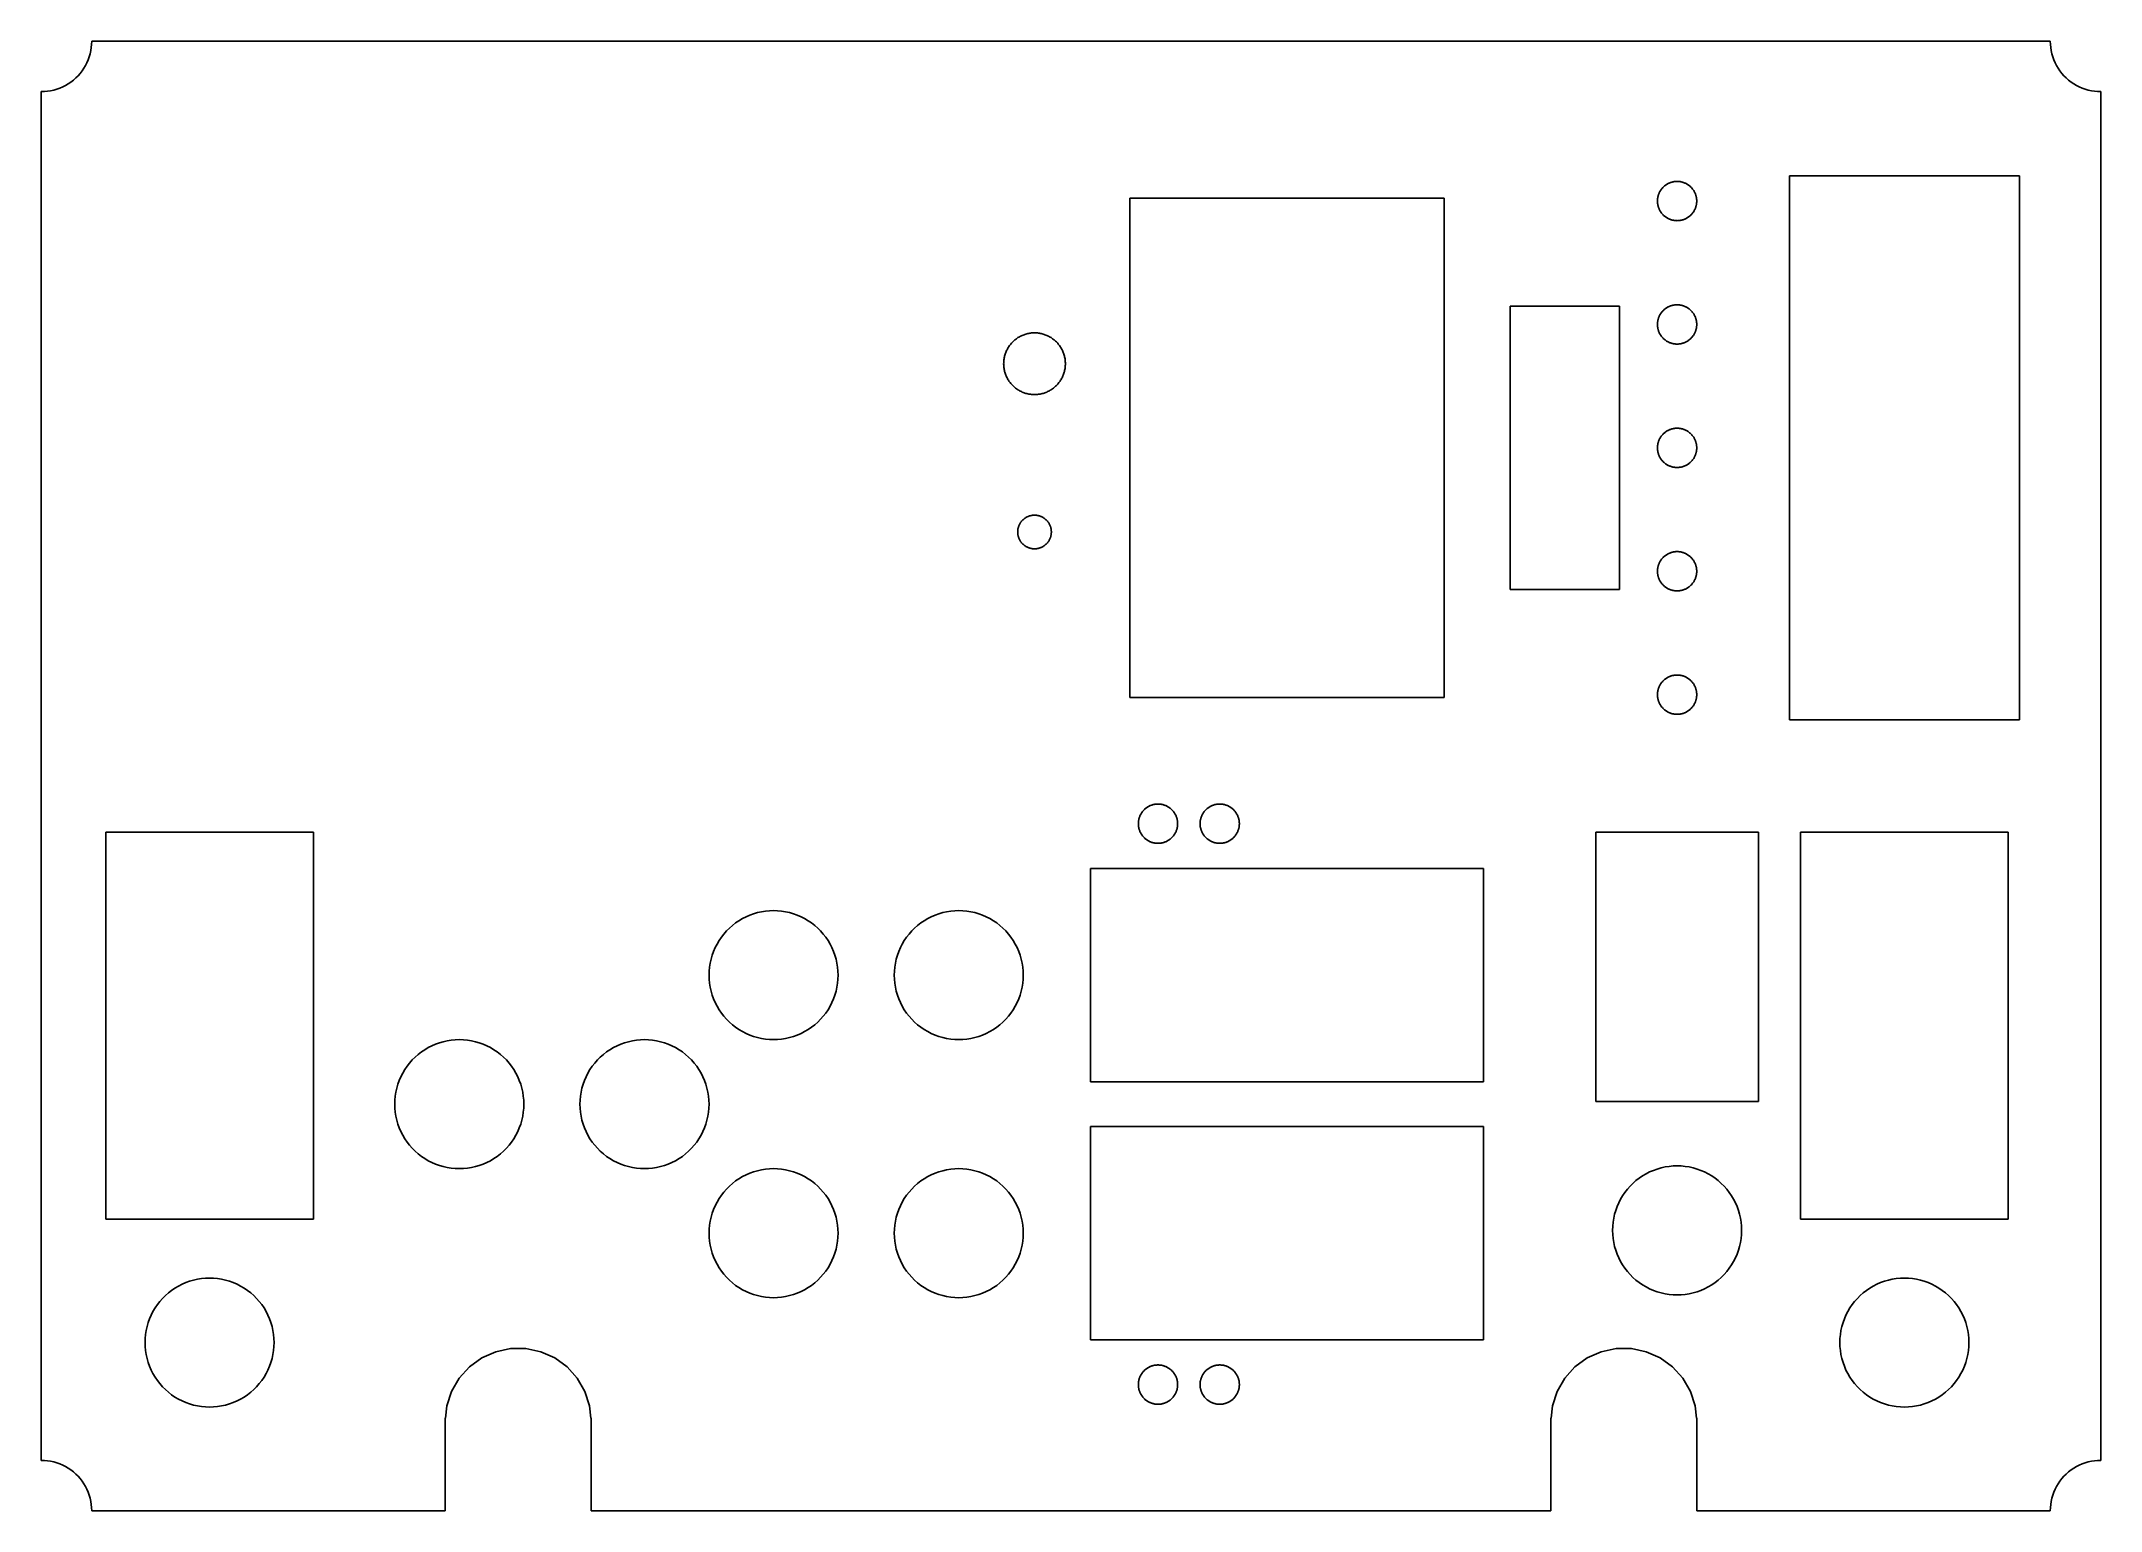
# Model space of a CAD drawing. Header units: metres. Extents: x -184 to 184, y -131 to 131.
import ezdxf

# ---------------------------------------------------------------- set-up
doc = ezdxf.new("R2010")
doc.units = ezdxf.units.M

msp = doc.modelspace()

# ---------------------------------------------------------------- linework, layer by layer
for p, q in [((-174.783, 128.762), (-174.94, 128.219)), ((-174.659, 129.314), (-174.783, 128.762)), ((-174.571, 129.872), (-174.659, 129.314)), ((-174.518, 130.435), (-174.571, 129.872)), ((-174.5, 131), (-174.518, 130.435)), ((174.5, 131), (-174.5, 131)), ((174.518, 130.435), (174.5, 131)), ((174.571, 129.872), (174.518, 130.435)), ((174.659, 129.314), (174.571, 129.872)), ((174.783, 128.762), (174.659, 129.314)), ((174.94, 128.219), (174.783, 128.762)), ((-176.939, 124.839), (-177.339, 124.439)), ((-176.565, 125.263), (-176.939, 124.839)), ((-176.219, 125.71), (-176.565, 125.263)), ((-175.901, 126.178), (-176.219, 125.71)), ((-175.613, 126.664), (-175.901, 126.178)), ((-175.357, 127.168), (-175.613, 126.664)), ((-175.132, 127.687), (-175.357, 127.168)), ((-174.94, 128.219), (-175.132, 127.687)), ((175.132, 127.687), (174.94, 128.219)), ((175.357, 127.168), (175.132, 127.687)), ((175.613, 126.664), (175.357, 127.168)), ((175.901, 126.178), (175.613, 126.664)), ((176.219, 125.71), (175.901, 126.178)), ((176.565, 125.263), (176.219, 125.71)), ((176.939, 124.839), (176.565, 125.263)), ((177.339, 124.439), (176.939, 124.839)), ((-182.935, 122.018), (-183.5, 122)), ((-183.5, 122), (-183.5, -122)), ((-182.372, 122.071), (-182.935, 122.018)), ((-181.814, 122.159), (-182.372, 122.071)), ((-181.262, 122.283), (-181.814, 122.159)), ((-180.719, 122.44), (-181.262, 122.283)), ((-180.187, 122.632), (-180.719, 122.44)), ((-179.668, 122.857), (-180.187, 122.632)), ((-179.164, 123.113), (-179.668, 122.857)), ((-178.678, 123.401), (-179.164, 123.113)), ((-178.21, 123.719), (-178.678, 123.401)), ((-177.763, 124.065), (-178.21, 123.719)), ((-177.339, 124.439), (-177.763, 124.065)), ((177.763, 124.065), (177.339, 124.439)), ((178.21, 123.719), (177.763, 124.065)), ((178.678, 123.401), (178.21, 123.719)), ((179.164, 123.113), (178.678, 123.401)), ((179.668, 122.857), (179.164, 123.113)), ((180.187, 122.632), (179.668, 122.857)), ((180.719, 122.44), (180.187, 122.632)), ((181.262, 122.283), (180.719, 122.44)), ((181.814, 122.159), (181.262, 122.283)), ((182.372, 122.071), (181.814, 122.159)), ((182.935, 122.018), (182.372, 122.071)), ((183.5, 122), (182.935, 122.018)), ((183.5, -122), (183.5, 122)), ((128, 10), (128, 107)), ((128, 107), (169, 107)), ((169, 107), (169, 10)), ((10.5, 14), (10.5, 103)), ((10.5, 103), (66.5, 103)), ((66.5, 103), (66.5, 14)), ((104.507, 102.72), (104.516, 102.829)), ((104.516, 102.829), (104.528, 102.939)), ((104.528, 102.939), (104.543, 103.048)), ((104.543, 103.048), (104.562, 103.156)), ((104.562, 103.156), (104.584, 103.264)), ((104.584, 103.264), (104.61, 103.37)), ((104.61, 103.37), (104.639, 103.476)), ((104.639, 103.476), (104.671, 103.582)), ((104.671, 103.582), (104.707, 103.686)), ((104.707, 103.686), (104.746, 103.788)), ((104.746, 103.788), (104.788, 103.89)), ((104.788, 103.89), (104.833, 103.99)), ((104.833, 103.99), (104.881, 104.089)), ((104.881, 104.089), (104.933, 104.186)), ((104.933, 104.186), (104.987, 104.282)), ((104.987, 104.282), (105.045, 104.375)), ((105.045, 104.375), (105.105, 104.467)), ((105.105, 104.467), (105.168, 104.557)), ((105.168, 104.557), (105.234, 104.645)), ((105.234, 104.645), (105.303, 104.731)), ((105.303, 104.731), (105.375, 104.815)), ((105.375, 104.815), (105.449, 104.896)), ((105.449, 104.896), (105.525, 104.975)), ((105.525, 104.975), (105.604, 105.051)), ((105.604, 105.051), (105.685, 105.125)), ((105.685, 105.125), (105.769, 105.197)), ((105.769, 105.197), (105.855, 105.266)), ((105.855, 105.266), (105.943, 105.332)), ((105.943, 105.332), (106.033, 105.395)), ((106.033, 105.395), (106.125, 105.455)), ((106.125, 105.455), (106.218, 105.513)), ((106.218, 105.513), (106.314, 105.567)), ((106.314, 105.567), (106.411, 105.619)), ((106.411, 105.619), (106.51, 105.667)), ((106.51, 105.667), (106.61, 105.712)), ((106.61, 105.712), (106.712, 105.754)), ((106.712, 105.754), (106.814, 105.793)), ((106.814, 105.793), (106.918, 105.829)), ((106.918, 105.829), (107.024, 105.861)), ((107.024, 105.861), (107.13, 105.89)), ((107.13, 105.89), (107.236, 105.916)), ((107.236, 105.916), (107.344, 105.938)), ((107.344, 105.938), (107.452, 105.957)), ((107.452, 105.957), (107.561, 105.972)), ((107.561, 105.972), (107.671, 105.984)), ((107.671, 105.984), (107.78, 105.993)), ((107.78, 105.993), (107.89, 105.998)), ((107.89, 105.998), (108, 106)), ((108, 106), (108.11, 105.998)), ((108.11, 105.998), (108.22, 105.993)), ((108.22, 105.993), (108.329, 105.984)), ((108.329, 105.984), (108.439, 105.972)), ((108.439, 105.972), (108.548, 105.957)), ((108.548, 105.957), (108.656, 105.938)), ((108.656, 105.938), (108.764, 105.916)), ((108.764, 105.916), (108.87, 105.89)), ((108.87, 105.89), (108.976, 105.861)), ((108.976, 105.861), (109.082, 105.829)), ((109.082, 105.829), (109.186, 105.793)), ((109.186, 105.793), (109.288, 105.754)), ((109.288, 105.754), (109.39, 105.712)), ((109.39, 105.712), (109.49, 105.667)), ((109.49, 105.667), (109.589, 105.619)), ((109.589, 105.619), (109.686, 105.567)), ((109.686, 105.567), (109.782, 105.513)), ((109.782, 105.513), (109.875, 105.455)), ((109.875, 105.455), (109.967, 105.395)), ((109.967, 105.395), (110.057, 105.332)), ((110.057, 105.332), (110.145, 105.266)), ((110.145, 105.266), (110.231, 105.197)), ((110.231, 105.197), (110.315, 105.125)), ((110.315, 105.125), (110.396, 105.051)), ((110.396, 105.051), (110.475, 104.975)), ((110.475, 104.975), (110.551, 104.896)), ((110.551, 104.896), (110.625, 104.815)), ((110.625, 104.815), (110.697, 104.731)), ((110.697, 104.731), (110.766, 104.645)), ((110.766, 104.645), (110.832, 104.557)), ((110.832, 104.557), (110.895, 104.467)), ((110.895, 104.467), (110.955, 104.375)), ((110.955, 104.375), (111.013, 104.282)), ((111.013, 104.282), (111.067, 104.186)), ((111.067, 104.186), (111.119, 104.089)), ((111.119, 104.089), (111.167, 103.99)), ((111.167, 103.99), (111.212, 103.89)), ((111.212, 103.89), (111.254, 103.788)), ((111.254, 103.788), (111.293, 103.686)), ((111.293, 103.686), (111.329, 103.582)), ((111.329, 103.582), (111.361, 103.476)), ((111.361, 103.476), (111.39, 103.37)), ((111.39, 103.37), (111.416, 103.264)), ((111.416, 103.264), (111.438, 103.156)), ((111.438, 103.156), (111.457, 103.048)), ((111.457, 103.048), (111.472, 102.939)), ((111.472, 102.939), (111.484, 102.829)), ((111.484, 102.829), (111.493, 102.72)), ((104.5, 102.5), (104.502, 102.61)), ((104.502, 102.39), (104.5, 102.5)), ((104.502, 102.61), (104.507, 102.72)), ((104.507, 102.28), (104.502, 102.39)), ((104.516, 102.171), (104.507, 102.28)), ((104.528, 102.061), (104.516, 102.171)), ((104.543, 101.952), (104.528, 102.061)), ((104.562, 101.844), (104.543, 101.952)), ((104.584, 101.736), (104.562, 101.844)), ((104.61, 101.63), (104.584, 101.736)), ((104.639, 101.524), (104.61, 101.63)), ((104.671, 101.418), (104.639, 101.524)), ((104.707, 101.314), (104.671, 101.418)), ((104.746, 101.212), (104.707, 101.314)), ((104.788, 101.11), (104.746, 101.212)), ((104.833, 101.01), (104.788, 101.11)), ((104.881, 100.911), (104.833, 101.01)), ((104.933, 100.814), (104.881, 100.911)), ((104.987, 100.718), (104.933, 100.814)), ((105.045, 100.625), (104.987, 100.718)), ((105.105, 100.533), (105.045, 100.625)), ((105.168, 100.443), (105.105, 100.533)), ((105.234, 100.355), (105.168, 100.443)), ((105.303, 100.269), (105.234, 100.355)), ((105.375, 100.185), (105.303, 100.269)), ((105.449, 100.104), (105.375, 100.185)), ((105.525, 100.025), (105.449, 100.104)), ((105.604, 99.9486), (105.525, 100.025)), ((105.685, 99.8746), (105.604, 99.9486)), ((105.769, 99.8032), (105.685, 99.8746)), ((105.855, 99.7345), (105.769, 99.8032)), ((105.943, 99.6684), (105.855, 99.7345)), ((106.033, 99.6052), (105.943, 99.6684)), ((106.125, 99.5448), (106.033, 99.6052)), ((106.218, 99.4874), (106.125, 99.5448)), ((106.314, 99.4329), (106.218, 99.4874)), ((106.411, 99.3815), (106.314, 99.4329)), ((106.51, 99.3331), (106.411, 99.3815)), ((106.61, 99.2879), (106.51, 99.3331)), ((106.712, 99.2458), (106.61, 99.2879)), ((106.814, 99.2069), (106.712, 99.2458)), ((106.918, 99.1713), (106.814, 99.2069)), ((107.024, 99.139), (106.918, 99.1713)), ((107.13, 99.11), (107.024, 99.139)), ((107.236, 99.0843), (107.13, 99.11)), ((108.87, 99.11), (108.764, 99.0843)), ((108.976, 99.139), (108.87, 99.11)), ((109.082, 99.1713), (108.976, 99.139)), ((109.186, 99.2069), (109.082, 99.1713)), ((109.288, 99.2458), (109.186, 99.2069)), ((109.39, 99.2879), (109.288, 99.2458)), ((109.49, 99.3331), (109.39, 99.2879)), ((109.589, 99.3815), (109.49, 99.3331)), ((109.686, 99.4329), (109.589, 99.3815)), ((109.782, 99.4874), (109.686, 99.4329)), ((109.875, 99.5448), (109.782, 99.4874)), ((109.967, 99.6052), (109.875, 99.5448)), ((110.057, 99.6684), (109.967, 99.6052)), ((110.145, 99.7345), (110.057, 99.6684)), ((110.231, 99.8032), (110.145, 99.7345)), ((110.315, 99.8746), (110.231, 99.8032)), ((110.396, 99.9486), (110.315, 99.8746)), ((110.475, 100.025), (110.396, 99.9486)), ((110.551, 100.104), (110.475, 100.025)), ((110.625, 100.185), (110.551, 100.104)), ((110.697, 100.269), (110.625, 100.185)), ((110.766, 100.355), (110.697, 100.269)), ((110.832, 100.443), (110.766, 100.355)), ((110.895, 100.533), (110.832, 100.443)), ((110.955, 100.625), (110.895, 100.533)), ((111.013, 100.718), (110.955, 100.625)), ((111.067, 100.814), (111.013, 100.718)), ((111.119, 100.911), (111.067, 100.814)), ((111.167, 101.01), (111.119, 100.911)), ((111.212, 101.11), (111.167, 101.01)), ((111.254, 101.212), (111.212, 101.11)), ((111.293, 101.314), (111.254, 101.212)), ((111.329, 101.418), (111.293, 101.314)), ((111.361, 101.524), (111.329, 101.418)), ((111.39, 101.63), (111.361, 101.524)), ((111.416, 101.736), (111.39, 101.63)), ((111.438, 101.844), (111.416, 101.736)), ((111.457, 101.952), (111.438, 101.844)), ((111.472, 102.061), (111.457, 101.952)), ((111.484, 102.171), (111.472, 102.061)), ((111.493, 102.28), (111.484, 102.171)), ((111.493, 102.72), (111.498, 102.61)), ((111.498, 102.39), (111.493, 102.28)), ((111.498, 102.61), (111.5, 102.5)), ((111.5, 102.5), (111.498, 102.39)), ((107.344, 99.062), (107.236, 99.0843)), ((107.452, 99.0431), (107.344, 99.062)), ((107.561, 99.0276), (107.452, 99.0431)), ((107.671, 99.0155), (107.561, 99.0276)), ((107.78, 99.0069), (107.671, 99.0155)), ((107.89, 99.0017), (107.78, 99.0069)), ((108, 99), (107.89, 99.0017)), ((108.11, 99.0017), (108, 99)), ((108.22, 99.0069), (108.11, 99.0017)), ((108.329, 99.0155), (108.22, 99.0069)), ((108.439, 99.0276), (108.329, 99.0155)), ((108.548, 99.0431), (108.439, 99.0276)), ((108.656, 99.062), (108.548, 99.0431)), ((108.764, 99.0843), (108.656, 99.062)), ((78.25, 33.25), (78.25, 83.75)), ((78.25, 83.75), (97.75, 83.75)), ((97.75, 83.75), (97.75, 33.25)), ((104.507, 80.7198), (104.516, 80.8294)), ((104.516, 80.8294), (104.528, 80.9387)), ((104.528, 80.9387), (104.543, 81.0475)), ((104.543, 81.0475), (104.562, 81.1558)), ((104.562, 81.1558), (104.584, 81.2635)), ((104.584, 81.2635), (104.61, 81.3704)), ((104.61, 81.3704), (104.639, 81.4765)), ((104.639, 81.4765), (104.671, 81.5816)), ((104.671, 81.5816), (104.707, 81.6856)), ((104.707, 81.6856), (104.746, 81.7884)), ((104.746, 81.7884), (104.788, 81.89)), ((104.788, 81.89), (104.833, 81.9902)), ((104.833, 81.9902), (104.881, 82.089)), ((104.881, 82.089), (104.933, 82.1861)), ((104.933, 82.1861), (104.987, 82.2816)), ((104.987, 82.2816), (105.045, 82.3754)), ((105.045, 82.3754), (105.105, 82.4673)), ((105.105, 82.4673), (105.168, 82.5573)), ((105.168, 82.5573), (105.234, 82.6452)), ((105.234, 82.6452), (105.303, 82.731)), ((105.303, 82.731), (105.375, 82.8146)), ((105.375, 82.8146), (105.449, 82.8959)), ((105.449, 82.8959), (105.525, 82.9749)), ((105.525, 82.9749), (105.604, 83.0514)), ((105.604, 83.0514), (105.685, 83.1254)), ((105.685, 83.1254), (105.769, 83.1968)), ((105.769, 83.1968), (105.855, 83.2655)), ((105.855, 83.2655), (105.943, 83.3316)), ((105.943, 83.3316), (106.033, 83.3948)), ((106.033, 83.3948), (106.125, 83.4551)), ((106.125, 83.4551), (106.218, 83.5126)), ((106.218, 83.5126), (106.314, 83.5671)), ((106.314, 83.5671), (106.411, 83.6185)), ((106.411, 83.6185), (106.51, 83.6669)), ((106.51, 83.6669), (106.61, 83.7121)), ((106.61, 83.7121), (106.712, 83.7542)), ((106.712, 83.7542), (106.814, 83.7931)), ((106.814, 83.7931), (106.918, 83.8287)), ((106.918, 83.8287), (107.024, 83.861)), ((107.024, 83.861), (107.13, 83.89)), ((107.13, 83.89), (107.236, 83.9157)), ((107.236, 83.9157), (107.344, 83.938)), ((107.344, 83.938), (107.452, 83.9569)), ((107.452, 83.9569), (107.561, 83.9724)), ((107.561, 83.9724), (107.671, 83.9845)), ((107.671, 83.9845), (107.78, 83.9931)), ((107.78, 83.9931), (107.89, 83.9983)), ((107.89, 83.9983), (108, 84)), ((108, 84), (108.11, 83.9983)), ((108.11, 83.9983), (108.22, 83.9931)), ((108.22, 83.9931), (108.329, 83.9845)), ((108.329, 83.9845), (108.439, 83.9724)), ((108.439, 83.9724), (108.548, 83.9569)), ((108.548, 83.9569), (108.656, 83.938)), ((108.656, 83.938), (108.764, 83.9157)), ((108.764, 83.9157), (108.87, 83.89)), ((108.87, 83.89), (108.976, 83.861)), ((108.976, 83.861), (109.082, 83.8287)), ((109.082, 83.8287), (109.186, 83.7931)), ((109.186, 83.7931), (109.288, 83.7542)), ((109.288, 83.7542), (109.39, 83.7121)), ((109.39, 83.7121), (109.49, 83.6669)), ((109.49, 83.6669), (109.589, 83.6185)), ((109.589, 83.6185), (109.686, 83.5671)), ((109.686, 83.5671), (109.782, 83.5126)), ((109.782, 83.5126), (109.875, 83.4551)), ((109.875, 83.4551), (109.967, 83.3948)), ((109.967, 83.3948), (110.057, 83.3316)), ((110.057, 83.3316), (110.145, 83.2655)), ((110.145, 83.2655), (110.231, 83.1968)), ((110.231, 83.1968), (110.315, 83.1254)), ((110.315, 83.1254), (110.396, 83.0514)), ((110.396, 83.0514), (110.475, 82.9749)), ((110.475, 82.9749), (110.551, 82.8959)), ((110.551, 82.8959), (110.625, 82.8146)), ((110.625, 82.8146), (110.697, 82.731)), ((110.697, 82.731), (110.766, 82.6452)), ((110.766, 82.6452), (110.832, 82.5573)), ((110.832, 82.5573), (110.895, 82.4673)), ((110.895, 82.4673), (110.955, 82.3754)), ((110.955, 82.3754), (111.013, 82.2816)), ((111.013, 82.2816), (111.067, 82.1861)), ((111.067, 82.1861), (111.119, 82.089)), ((111.119, 82.089), (111.167, 81.9902)), ((111.167, 81.9902), (111.212, 81.89)), ((111.212, 81.89), (111.254, 81.7884)), ((111.254, 81.7884), (111.293, 81.6856)), ((111.293, 81.6856), (111.329, 81.5816)), ((111.329, 81.5816), (111.361, 81.4765)), ((111.361, 81.4765), (111.39, 81.3704)), ((111.39, 81.3704), (111.416, 81.2635)), ((111.416, 81.2635), (111.438, 81.1558)), ((111.438, 81.1558), (111.457, 81.0475)), ((111.457, 81.0475), (111.472, 80.9387)), ((111.472, 80.9387), (111.484, 80.8294)), ((111.484, 80.8294), (111.493, 80.7198)), ((-10.7378, 77.0058), (-10.6256, 77.1372)), ((-10.6256, 77.1372), (-10.5093, 77.265)), ((-10.5093, 77.265), (-10.3891, 77.3891)), ((-10.3891, 77.3891), (-10.265, 77.5093)), ((-10.265, 77.5093), (-10.1372, 77.6256)), ((-10.1372, 77.6256), (-10.0058, 77.7378)), ((-10.0058, 77.7378), (-9.87099, 77.8459)), ((-9.87099, 77.8459), (-9.73282, 77.9496)), ((-9.73282, 77.9496), (-9.59145, 78.0489)), ((-9.59145, 78.0489), (-9.44704, 78.1438)), ((-9.44704, 78.1438), (-9.29971, 78.2341)), ((-9.29971, 78.2341), (-9.14964, 78.3197)), ((-9.14964, 78.3197), (-8.99693, 78.4005)), ((-8.99693, 78.4005), (-8.84178, 78.4765)), ((-8.84178, 78.4765), (-8.68431, 78.5477)), ((-8.68431, 78.5477), (-8.52467, 78.6138)), ((-8.52467, 78.6138), (-8.36305, 78.6748)), ((-8.36305, 78.6748), (-8.19958, 78.7308)), ((-8.19958, 78.7308), (-8.03444, 78.7816)), ((-8.03444, 78.7816), (-7.86778, 78.8272)), ((-7.86778, 78.8272), (-7.69978, 78.8675)), ((-7.69978, 78.8675), (-7.53059, 78.9026)), ((-7.53059, 78.9026), (-7.36038, 78.9323)), ((-7.36038, 78.9323), (-7.18933, 78.9566)), ((-7.18933, 78.9566), (-7.01759, 78.9756)), ((-7.01759, 78.9756), (-6.84534, 78.9891)), ((-6.84534, 78.9891), (-6.67274, 78.9973)), ((-6.67274, 78.9973), (-6.5, 79)), ((-6.5, 79), (-6.32724, 78.9973)), ((-6.32724, 78.9973), (-6.15465, 78.9891)), ((-6.15465, 78.9891), (-5.98239, 78.9756)), ((-5.98239, 78.9756), (-5.81065, 78.9566)), ((-5.81065, 78.9566), (-5.6396, 78.9323)), ((-5.6396, 78.9323), (-5.46939, 78.9026)), ((-5.46939, 78.9026), (-5.3002, 78.8675)), ((-5.3002, 78.8675), (-5.1322, 78.8272)), ((-5.1322, 78.8272), (-4.96555, 78.7816)), ((-4.96555, 78.7816), (-4.8004, 78.7308)), ((-4.8004, 78.7308), (-4.63693, 78.6748)), ((-4.63693, 78.6748), (-4.47531, 78.6138)), ((-4.47531, 78.6138), (-4.31567, 78.5477)), ((-4.31567, 78.5477), (-4.1582, 78.4765)), ((-4.1582, 78.4765), (-4.00305, 78.4005)), ((-4.00305, 78.4005), (-3.85034, 78.3197)), ((-3.85034, 78.3197), (-3.70027, 78.2341)), ((-3.70027, 78.2341), (-3.55295, 78.1438)), ((-3.55295, 78.1438), (-3.40854, 78.0489)), ((-3.40854, 78.0489), (-3.26717, 77.9496)), ((-3.26717, 77.9496), (-3.129, 77.8459)), ((-3.129, 77.8459), (-2.99416, 77.7378)), ((-2.99416, 77.7378), (-2.86278, 77.6256)), ((-2.86278, 77.6256), (-2.73499, 77.5093)), ((-2.73499, 77.5093), (-2.6109, 77.3891)), ((-2.6109, 77.3891), (-2.49066, 77.265)), ((-2.49066, 77.265), (-2.37437, 77.1372)), ((-2.37437, 77.1372), (-2.26218, 77.0058)), ((104.5, 80.5), (104.502, 80.6099)), ((104.502, 80.3901), (104.5, 80.5)), ((104.502, 80.6099), (104.507, 80.7198)), ((104.507, 80.2802), (104.502, 80.3901)), ((104.516, 80.1706), (104.507, 80.2802)), ((104.528, 80.0613), (104.516, 80.1706)), ((104.543, 79.9525), (104.528, 80.0613)), ((104.562, 79.8442), (104.543, 79.9525)), ((104.584, 79.7365), (104.562, 79.8442)), ((104.61, 79.6296), (104.584, 79.7365)), ((104.639, 79.5235), (104.61, 79.6296)), ((104.671, 79.4184), (104.639, 79.5235)), ((104.707, 79.3144), (104.671, 79.4184)), ((104.746, 79.2116), (104.707, 79.3144)), ((104.788, 79.11), (104.746, 79.2116)), ((104.833, 79.0098), (104.788, 79.11)), ((104.881, 78.911), (104.833, 79.0098)), ((104.933, 78.8139), (104.881, 78.911)), ((104.987, 78.7184), (104.933, 78.8139)), ((105.045, 78.6246), (104.987, 78.7184)), ((105.105, 78.5327), (105.045, 78.6246)), ((105.168, 78.4427), (105.105, 78.5327)), ((105.234, 78.3548), (105.168, 78.4427)), ((105.303, 78.269), (105.234, 78.3548)), ((105.375, 78.1854), (105.303, 78.269)), ((105.449, 78.1041), (105.375, 78.1854)), ((105.525, 78.0251), (105.449, 78.1041)), ((105.604, 77.9486), (105.525, 78.0251)), ((105.685, 77.8746), (105.604, 77.9486)), ((105.769, 77.8032), (105.685, 77.8746)), ((105.855, 77.7345), (105.769, 77.8032)), ((105.943, 77.6684), (105.855, 77.7345)), ((106.033, 77.6052), (105.943, 77.6684)), ((106.125, 77.5448), (106.033, 77.6052)), ((106.218, 77.4874), (106.125, 77.5448)), ((106.314, 77.4329), (106.218, 77.4874)), ((106.411, 77.3815), (106.314, 77.4329)), ((106.51, 77.3331), (106.411, 77.3815)), ((106.61, 77.2879), (106.51, 77.3331)), ((106.712, 77.2458), (106.61, 77.2879)), ((106.814, 77.2069), (106.712, 77.2458)), ((106.918, 77.1713), (106.814, 77.2069)), ((107.024, 77.139), (106.918, 77.1713)), ((107.13, 77.11), (107.024, 77.139)), ((107.236, 77.0843), (107.13, 77.11)), ((107.344, 77.062), (107.236, 77.0843)), ((108.764, 77.0843), (108.656, 77.062)), ((108.87, 77.11), (108.764, 77.0843)), ((108.976, 77.139), (108.87, 77.11)), ((109.082, 77.1713), (108.976, 77.139)), ((109.186, 77.2069), (109.082, 77.1713)), ((109.288, 77.2458), (109.186, 77.2069)), ((109.39, 77.2879), (109.288, 77.2458)), ((109.49, 77.3331), (109.39, 77.2879)), ((109.589, 77.3815), (109.49, 77.3331)), ((109.686, 77.4329), (109.589, 77.3815)), ((109.782, 77.4874), (109.686, 77.4329)), ((109.875, 77.5448), (109.782, 77.4874)), ((109.967, 77.6052), (109.875, 77.5448)), ((110.057, 77.6684), (109.967, 77.6052)), ((110.145, 77.7345), (110.057, 77.6684)), ((110.231, 77.8032), (110.145, 77.7345)), ((110.315, 77.8746), (110.231, 77.8032)), ((110.396, 77.9486), (110.315, 77.8746)), ((110.475, 78.0251), (110.396, 77.9486)), ((110.551, 78.1041), (110.475, 78.0251)), ((110.625, 78.1854), (110.551, 78.1041)), ((110.697, 78.269), (110.625, 78.1854)), ((110.766, 78.3548), (110.697, 78.269)), ((110.832, 78.4427), (110.766, 78.3548)), ((110.895, 78.5327), (110.832, 78.4427)), ((110.955, 78.6246), (110.895, 78.5327)), ((111.013, 78.7184), (110.955, 78.6246)), ((111.067, 78.8139), (111.013, 78.7184)), ((111.119, 78.911), (111.067, 78.8139)), ((111.167, 79.0098), (111.119, 78.911)), ((111.212, 79.11), (111.167, 79.0098)), ((111.254, 79.2116), (111.212, 79.11)), ((111.293, 79.3144), (111.254, 79.2116)), ((111.329, 79.4184), (111.293, 79.3144)), ((111.361, 79.5235), (111.329, 79.4184)), ((111.39, 79.6296), (111.361, 79.5235)), ((111.416, 79.7365), (111.39, 79.6296)), ((111.438, 79.8442), (111.416, 79.7365)), ((111.457, 79.9525), (111.438, 79.8442)), ((111.472, 80.0613), (111.457, 79.9525)), ((111.484, 80.1706), (111.472, 80.0613)), ((111.493, 80.2802), (111.484, 80.1706)), ((111.493, 80.7198), (111.498, 80.6099)), ((111.498, 80.3901), (111.493, 80.2802)), ((111.498, 80.6099), (111.5, 80.5)), ((111.5, 80.5), (111.498, 80.3901)), ((-12, 73.5), (-11.9973, 73.6728)), ((-11.9973, 73.3272), (-12, 73.5)), ((-11.9973, 73.6728), (-11.9891, 73.8453)), ((-11.9891, 73.8453), (-11.9756, 74.0176)), ((-11.9756, 74.0176), (-11.9566, 74.1893)), ((-11.9566, 74.1893), (-11.9323, 74.3604)), ((-11.9323, 74.3604), (-11.9026, 74.5306)), ((-11.9026, 74.5306), (-11.8675, 74.6998)), ((-11.8675, 74.6998), (-11.8272, 74.8678)), ((-11.8272, 74.8678), (-11.7816, 75.0345)), ((-11.7816, 75.0345), (-11.7308, 75.1996)), ((-11.7308, 75.1996), (-11.6748, 75.3631)), ((-11.6748, 75.3631), (-11.6138, 75.5247)), ((-11.6138, 75.5247), (-11.5476, 75.6843)), ((-11.5476, 75.6843), (-11.4765, 75.8418)), ((-11.4765, 75.8418), (-11.4005, 75.9969)), ((-11.4005, 75.9969), (-11.3197, 76.1496)), ((-11.3197, 76.1496), (-11.2341, 76.2997)), ((-11.2341, 76.2997), (-11.1438, 76.447)), ((-11.1438, 76.447), (-11.0489, 76.5915)), ((-11.0489, 76.5915), (-10.9496, 76.7328)), ((-10.9496, 76.7328), (-10.8458, 76.871)), ((-10.8458, 76.871), (-10.7378, 77.0058)), ((-2.26218, 77.0058), (-2.15414, 76.871)), ((-2.15414, 76.871), (-2.0504, 76.7328)), ((-2.0504, 76.7328), (-1.95105, 76.5915)), ((-1.95105, 76.5915), (-1.85619, 76.447)), ((-1.85619, 76.447), (-1.76591, 76.2997)), ((-1.76591, 76.2997), (-1.68031, 76.1496)), ((-1.68031, 76.1496), (-1.59946, 75.9969)), ((-1.59946, 75.9969), (-1.52344, 75.8418)), ((-1.52344, 75.8418), (-1.45235, 75.6843)), ((-1.45235, 75.6843), (-1.38622, 75.5247)), ((-1.38622, 75.5247), (-1.32515, 75.3631)), ((-1.32515, 75.3631), (-1.26918, 75.1996)), ((-1.26918, 75.1996), (-1.21838, 75.0345)), ((-1.21838, 75.0345), (-1.17279, 74.8678)), ((-1.17279, 74.8678), (-1.13245, 74.6998)), ((-1.13245, 74.6998), (-1.09741, 74.5306)), ((-1.09741, 74.5306), (-1.0677, 74.3604)), ((-1.0677, 74.3604), (-1.04337, 74.1893)), ((-1.04337, 74.1893), (-1.0244, 74.0176)), ((-1.0244, 74.0176), (-1.01085, 73.8453)), ((-1.01085, 73.8453), (-1.0027, 73.6728)), ((-1.0027, 73.6728), (-1, 73.5)), ((-1, 73.5), (-1.0027, 73.3272)), ((107.452, 77.0431), (107.344, 77.062)), ((107.561, 77.0276), (107.452, 77.0431)), ((107.671, 77.0155), (107.561, 77.0276)), ((107.78, 77.0069), (107.671, 77.0155)), ((107.89, 77.0017), (107.78, 77.0069)), ((108, 77), (107.89, 77.0017)), ((108.11, 77.0017), (108, 77)), ((108.22, 77.0069), (108.11, 77.0017)), ((108.329, 77.0155), (108.22, 77.0069)), ((108.439, 77.0276), (108.329, 77.0155)), ((108.548, 77.0431), (108.439, 77.0276)), ((108.656, 77.062), (108.548, 77.0431)), ((-11.9891, 73.1546), (-11.9973, 73.3272)), ((-11.9756, 72.9824), (-11.9891, 73.1546)), ((-11.9566, 72.8107), (-11.9756, 72.9824)), ((-11.9323, 72.6396), (-11.9566, 72.8107)), ((-11.9026, 72.4694), (-11.9323, 72.6396)), ((-11.8675, 72.3002), (-11.9026, 72.4694)), ((-11.8272, 72.1322), (-11.8675, 72.3002)), ((-11.7816, 71.9655), (-11.8272, 72.1322)), ((-11.7308, 71.8004), (-11.7816, 71.9655)), ((-11.6748, 71.6369), (-11.7308, 71.8004)), ((-11.6138, 71.4753), (-11.6748, 71.6369)), ((-11.5476, 71.3157), (-11.6138, 71.4753)), ((-11.4765, 71.1582), (-11.5476, 71.3157)), ((-11.4005, 71.0031), (-11.4765, 71.1582)), ((-11.3197, 70.8504), (-11.4005, 71.0031)), ((-11.2341, 70.7003), (-11.3197, 70.8504)), ((-11.1438, 70.5529), (-11.2341, 70.7003)), ((-11.0489, 70.4085), (-11.1438, 70.5529)), ((-10.9496, 70.2672), (-11.0489, 70.4085)), ((-10.8458, 70.129), (-10.9496, 70.2672)), ((-10.7378, 69.9942), (-10.8458, 70.129)), ((-10.6256, 69.8628), (-10.7378, 69.9942)), ((-10.5093, 69.735), (-10.6256, 69.8628)), ((-10.3891, 69.6109), (-10.5093, 69.735)), ((-2.49066, 69.735), (-2.6109, 69.6109)), ((-2.37437, 69.8628), (-2.49066, 69.735)), ((-2.26218, 69.9942), (-2.37437, 69.8628)), ((-2.15414, 70.129), (-2.26218, 69.9942)), ((-2.0504, 70.2672), (-2.15414, 70.129)), ((-1.95105, 70.4085), (-2.0504, 70.2672)), ((-1.85619, 70.5529), (-1.95105, 70.4085)), ((-1.76591, 70.7003), (-1.85619, 70.5529)), ((-1.68031, 70.8504), (-1.76591, 70.7003)), ((-1.59946, 71.0031), (-1.68031, 70.8504)), ((-1.52344, 71.1582), (-1.59946, 71.0031)), ((-1.45235, 71.3157), (-1.52344, 71.1582)), ((-1.38622, 71.4753), (-1.45235, 71.3157)), ((-1.32515, 71.6369), (-1.38622, 71.4753)), ((-1.26918, 71.8004), (-1.32515, 71.6369)), ((-1.21838, 71.9655), (-1.26918, 71.8004)), ((-1.17279, 72.1322), (-1.21838, 71.9655)), ((-1.13245, 72.3002), (-1.17279, 72.1322)), ((-1.09741, 72.4694), (-1.13245, 72.3002)), ((-1.0677, 72.6396), (-1.09741, 72.4694)), ((-1.04337, 72.8107), (-1.0677, 72.6396)), ((-1.0244, 72.9824), (-1.04337, 72.8107)), ((-1.01085, 73.1546), (-1.0244, 72.9824)), ((-1.0027, 73.3272), (-1.01085, 73.1546)), ((-10.265, 69.4907), (-10.3891, 69.6109)), ((-10.1372, 69.3744), (-10.265, 69.4907)), ((-10.0058, 69.2622), (-10.1372, 69.3744)), ((-9.87099, 69.1541), (-10.0058, 69.2622)), ((-9.73282, 69.0504), (-9.87099, 69.1541)), ((-9.59145, 68.951), (-9.73282, 69.0504)), ((-9.44704, 68.8562), (-9.59145, 68.951)), ((-9.29971, 68.7659), (-9.44704, 68.8562)), ((-9.14964, 68.6803), (-9.29971, 68.7659)), ((-8.99693, 68.5995), (-9.14964, 68.6803)), ((-8.84178, 68.5235), (-8.99693, 68.5995)), ((-8.68431, 68.4523), (-8.84178, 68.5235)), ((-8.52467, 68.3862), (-8.68431, 68.4523)), ((-8.36305, 68.3251), (-8.52467, 68.3862)), ((-8.19958, 68.2692), (-8.36305, 68.3251)), ((-8.03444, 68.2184), (-8.19958, 68.2692)), ((-7.86778, 68.1728), (-8.03444, 68.2184)), ((-7.69978, 68.1325), (-7.86778, 68.1728)), ((-7.53059, 68.0974), (-7.69978, 68.1325)), ((-7.36038, 68.0677), (-7.53059, 68.0974)), ((-7.18933, 68.0434), (-7.36038, 68.0677)), ((-7.01759, 68.0244), (-7.18933, 68.0434)), ((-6.84534, 68.0108), (-7.01759, 68.0244)), ((-6.67274, 68.0027), (-6.84534, 68.0108)), ((-6.5, 68), (-6.67274, 68.0027)), ((-6.32724, 68.0027), (-6.5, 68)), ((-6.15465, 68.0108), (-6.32724, 68.0027)), ((-5.98239, 68.0244), (-6.15465, 68.0108)), ((-5.81065, 68.0434), (-5.98239, 68.0244)), ((-5.6396, 68.0677), (-5.81065, 68.0434)), ((-5.46939, 68.0974), (-5.6396, 68.0677)), ((-5.3002, 68.1325), (-5.46939, 68.0974)), ((-5.1322, 68.1728), (-5.3002, 68.1325)), ((-4.96555, 68.2184), (-5.1322, 68.1728)), ((-4.8004, 68.2692), (-4.96555, 68.2184)), ((-4.63693, 68.3251), (-4.8004, 68.2692)), ((-4.47531, 68.3862), (-4.63693, 68.3251)), ((-4.31567, 68.4523), (-4.47531, 68.3862)), ((-4.1582, 68.5235), (-4.31567, 68.4523)), ((-4.00305, 68.5995), (-4.1582, 68.5235)), ((-3.85034, 68.6803), (-4.00305, 68.5995)), ((-3.70027, 68.7659), (-3.85034, 68.6803)), ((-3.55295, 68.8562), (-3.70027, 68.7659)), ((-3.40854, 68.951), (-3.55295, 68.8562)), ((-3.26717, 69.0504), (-3.40854, 68.951)), ((-3.129, 69.1541), (-3.26717, 69.0504)), ((-2.99416, 69.2622), (-3.129, 69.1541)), ((-2.86278, 69.3744), (-2.99416, 69.2622)), ((-2.73499, 69.4907), (-2.86278, 69.3744)), ((-2.6109, 69.6109), (-2.73499, 69.4907)), ((104.507, 58.7198), (104.516, 58.8294)), ((104.516, 58.8294), (104.528, 58.9387)), ((104.528, 58.9387), (104.543, 59.0475)), ((104.543, 59.0475), (104.562, 59.1558)), ((104.562, 59.1558), (104.584, 59.2635)), ((104.584, 59.2635), (104.61, 59.3704)), ((104.61, 59.3704), (104.639, 59.4765)), ((104.639, 59.4765), (104.671, 59.5816)), ((104.671, 59.5816), (104.707, 59.6856)), ((104.707, 59.6856), (104.746, 59.7884)), ((104.746, 59.7884), (104.788, 59.89)), ((104.788, 59.89), (104.833, 59.9902)), ((104.833, 59.9902), (104.881, 60.089)), ((104.881, 60.089), (104.933, 60.1861)), ((104.933, 60.1861), (104.987, 60.2816)), ((104.987, 60.2816), (105.045, 60.3754)), ((105.045, 60.3754), (105.105, 60.4673)), ((105.105, 60.4673), (105.168, 60.5572)), ((105.168, 60.5572), (105.234, 60.6452)), ((105.234, 60.6452), (105.303, 60.731)), ((105.303, 60.731), (105.375, 60.8146)), ((105.375, 60.8146), (105.449, 60.8959)), ((105.449, 60.8959), (105.525, 60.9749)), ((105.525, 60.9749), (105.604, 61.0514)), ((105.604, 61.0514), (105.685, 61.1254)), ((105.685, 61.1254), (105.769, 61.1968)), ((105.769, 61.1968), (105.855, 61.2655)), ((105.855, 61.2655), (105.943, 61.3316)), ((105.943, 61.3316), (106.033, 61.3948)), ((106.033, 61.3948), (106.125, 61.4551)), ((106.125, 61.4551), (106.218, 61.5126)), ((106.218, 61.5126), (106.314, 61.5671)), ((106.314, 61.5671), (106.411, 61.6185)), ((106.411, 61.6185), (106.51, 61.6669)), ((106.51, 61.6669), (106.61, 61.7121)), ((106.61, 61.7121), (106.712, 61.7542)), ((106.712, 61.7542), (106.814, 61.7931)), ((106.814, 61.7931), (106.918, 61.8287)), ((106.918, 61.8287), (107.024, 61.861)), ((107.024, 61.861), (107.13, 61.89)), ((107.13, 61.89), (107.236, 61.9157)), ((107.236, 61.9157), (107.344, 61.938)), ((107.344, 61.938), (107.452, 61.9569)), ((107.452, 61.9569), (107.561, 61.9724)), ((107.561, 61.9724), (107.671, 61.9845)), ((107.671, 61.9845), (107.78, 61.9931)), ((107.78, 61.9931), (107.89, 61.9983)), ((107.89, 61.9983), (108, 62)), ((108, 62), (108.11, 61.9983)), ((108.11, 61.9983), (108.22, 61.9931)), ((108.22, 61.9931), (108.329, 61.9845)), ((108.329, 61.9845), (108.439, 61.9724)), ((108.439, 61.9724), (108.548, 61.9569)), ((108.548, 61.9569), (108.656, 61.938)), ((108.656, 61.938), (108.764, 61.9157)), ((108.764, 61.9157), (108.87, 61.89)), ((108.87, 61.89), (108.976, 61.861)), ((108.976, 61.861), (109.082, 61.8287)), ((109.082, 61.8287), (109.186, 61.7931)), ((109.186, 61.7931), (109.288, 61.7542)), ((109.288, 61.7542), (109.39, 61.7121)), ((109.39, 61.7121), (109.49, 61.6669)), ((109.49, 61.6669), (109.589, 61.6185)), ((109.589, 61.6185), (109.686, 61.5671)), ((109.686, 61.5671), (109.782, 61.5126)), ((109.782, 61.5126), (109.875, 61.4551)), ((109.875, 61.4551), (109.967, 61.3948)), ((109.967, 61.3948), (110.057, 61.3316)), ((110.057, 61.3316), (110.145, 61.2655)), ((110.145, 61.2655), (110.231, 61.1968)), ((110.231, 61.1968), (110.315, 61.1254)), ((110.315, 61.1254), (110.396, 61.0514)), ((110.396, 61.0514), (110.475, 60.9749)), ((110.475, 60.9749), (110.551, 60.8959)), ((110.551, 60.8959), (110.625, 60.8146)), ((110.625, 60.8146), (110.697, 60.731)), ((110.697, 60.731), (110.766, 60.6452)), ((110.766, 60.6452), (110.832, 60.5572)), ((110.832, 60.5572), (110.895, 60.4673)), ((110.895, 60.4673), (110.955, 60.3754)), ((110.955, 60.3754), (111.013, 60.2816)), ((111.013, 60.2816), (111.067, 60.1861)), ((111.067, 60.1861), (111.119, 60.089)), ((111.119, 60.089), (111.167, 59.9902)), ((111.167, 59.9902), (111.212, 59.89)), ((111.212, 59.89), (111.254, 59.7884)), ((111.254, 59.7884), (111.293, 59.6856)), ((111.293, 59.6856), (111.329, 59.5816)), ((111.329, 59.5816), (111.361, 59.4765)), ((111.361, 59.4765), (111.39, 59.3704)), ((111.39, 59.3704), (111.416, 59.2635)), ((111.416, 59.2635), (111.438, 59.1558)), ((111.438, 59.1558), (111.457, 59.0475)), ((111.457, 59.0475), (111.472, 58.9387)), ((111.472, 58.9387), (111.484, 58.8294)), ((111.484, 58.8294), (111.493, 58.7198)), ((104.5, 58.5), (104.502, 58.6099)), ((104.502, 58.3901), (104.5, 58.5)), ((104.502, 58.6099), (104.507, 58.7198)), ((104.507, 58.2802), (104.502, 58.3901)), ((104.516, 58.1706), (104.507, 58.2802)), ((104.528, 58.0613), (104.516, 58.1706)), ((104.543, 57.9525), (104.528, 58.0613)), ((104.562, 57.8442), (104.543, 57.9525)), ((104.584, 57.7365), (104.562, 57.8442)), ((104.61, 57.6296), (104.584, 57.7365)), ((104.639, 57.5235), (104.61, 57.6296)), ((104.671, 57.4184), (104.639, 57.5235)), ((104.707, 57.3144), (104.671, 57.4184)), ((104.746, 57.2116), (104.707, 57.3144)), ((104.788, 57.11), (104.746, 57.2116)), ((104.833, 57.0098), (104.788, 57.11)), ((104.881, 56.911), (104.833, 57.0098)), ((104.933, 56.8139), (104.881, 56.911)), ((104.987, 56.7184), (104.933, 56.8139)), ((105.045, 56.6246), (104.987, 56.7184)), ((105.105, 56.5327), (105.045, 56.6246)), ((105.168, 56.4427), (105.105, 56.5327)), ((105.234, 56.3548), (105.168, 56.4427)), ((105.303, 56.269), (105.234, 56.3548)), ((105.375, 56.1854), (105.303, 56.269)), ((105.449, 56.1041), (105.375, 56.1854)), ((105.525, 56.0251), (105.449, 56.1041)), ((105.604, 55.9486), (105.525, 56.0251)), ((105.685, 55.8746), (105.604, 55.9486)), ((105.769, 55.8032), (105.685, 55.8746)), ((105.855, 55.7345), (105.769, 55.8032)), ((105.943, 55.6684), (105.855, 55.7345)), ((106.033, 55.6052), (105.943, 55.6684)), ((106.125, 55.5448), (106.033, 55.6052)), ((106.218, 55.4874), (106.125, 55.5448)), ((106.314, 55.4329), (106.218, 55.4874)), ((106.411, 55.3815), (106.314, 55.4329)), ((106.51, 55.3331), (106.411, 55.3815)), ((106.61, 55.2879), (106.51, 55.3331)), ((106.712, 55.2458), (106.61, 55.2879)), ((106.814, 55.2069), (106.712, 55.2458)), ((106.918, 55.1713), (106.814, 55.2069)), ((107.024, 55.139), (106.918, 55.1713)), ((107.13, 55.11), (107.024, 55.139)), ((107.236, 55.0843), (107.13, 55.11)), ((107.344, 55.062), (107.236, 55.0843)), ((107.452, 55.0431), (107.344, 55.062)), ((108.656, 55.062), (108.548, 55.0431)), ((108.764, 55.0843), (108.656, 55.062)), ((108.87, 55.11), (108.764, 55.0843)), ((108.976, 55.139), (108.87, 55.11)), ((109.082, 55.1713), (108.976, 55.139)), ((109.186, 55.2069), (109.082, 55.1713)), ((109.288, 55.2458), (109.186, 55.2069)), ((109.39, 55.2879), (109.288, 55.2458)), ((109.49, 55.3331), (109.39, 55.2879)), ((109.589, 55.3815), (109.49, 55.3331)), ((109.686, 55.4329), (109.589, 55.3815)), ((109.782, 55.4874), (109.686, 55.4329)), ((109.875, 55.5448), (109.782, 55.4874)), ((109.967, 55.6052), (109.875, 55.5448)), ((110.057, 55.6684), (109.967, 55.6052)), ((110.145, 55.7345), (110.057, 55.6684)), ((110.231, 55.8032), (110.145, 55.7345)), ((110.315, 55.8746), (110.231, 55.8032)), ((110.396, 55.9486), (110.315, 55.8746)), ((110.475, 56.0251), (110.396, 55.9486)), ((110.551, 56.1041), (110.475, 56.0251)), ((110.625, 56.1854), (110.551, 56.1041)), ((110.697, 56.269), (110.625, 56.1854)), ((110.766, 56.3548), (110.697, 56.269)), ((110.832, 56.4427), (110.766, 56.3548)), ((110.895, 56.5327), (110.832, 56.4427)), ((110.955, 56.6246), (110.895, 56.5327)), ((111.013, 56.7184), (110.955, 56.6246)), ((111.067, 56.8139), (111.013, 56.7184)), ((111.119, 56.911), (111.067, 56.8139)), ((111.167, 57.0098), (111.119, 56.911)), ((111.212, 57.11), (111.167, 57.0098)), ((111.254, 57.2116), (111.212, 57.11)), ((111.293, 57.3144), (111.254, 57.2116)), ((111.329, 57.4184), (111.293, 57.3144)), ((111.361, 57.5235), (111.329, 57.4184)), ((111.39, 57.6296), (111.361, 57.5235)), ((111.416, 57.7365), (111.39, 57.6296)), ((111.438, 57.8442), (111.416, 57.7365)), ((111.457, 57.9525), (111.438, 57.8442)), ((111.472, 58.0613), (111.457, 57.9525)), ((111.484, 58.1706), (111.472, 58.0613)), ((111.493, 58.2802), (111.484, 58.1706)), ((111.493, 58.7198), (111.498, 58.6099)), ((111.498, 58.3901), (111.493, 58.2802)), ((111.498, 58.6099), (111.5, 58.5)), ((111.5, 58.5), (111.498, 58.3901)), ((107.561, 55.0276), (107.452, 55.0431)), ((107.671, 55.0155), (107.561, 55.0276)), ((107.78, 55.0069), (107.671, 55.0155)), ((107.89, 55.0017), (107.78, 55.0069)), ((108, 55), (107.89, 55.0017)), ((108.11, 55.0017), (108, 55)), ((108.22, 55.0069), (108.11, 55.0017)), ((108.329, 55.0155), (108.22, 55.0069)), ((108.439, 55.0276), (108.329, 55.0155)), ((108.548, 55.0431), (108.439, 55.0276)), ((-9.46306, 43.9693), (-9.44685, 44.0621)), ((-9.44685, 44.0621), (-9.42775, 44.1544)), ((-9.42775, 44.1544), (-9.40575, 44.2461)), ((-9.40575, 44.2461), (-9.38087, 44.337)), ((-9.38087, 44.337), (-9.35316, 44.427)), ((-9.35316, 44.427), (-9.32263, 44.5162)), ((-9.32263, 44.5162), (-9.28932, 44.6044)), ((-9.28932, 44.6044), (-9.25325, 44.6914)), ((-9.25325, 44.6914), (-9.21448, 44.7773)), ((-9.21448, 44.7773), (-9.17302, 44.862)), ((-9.17302, 44.862), (-9.12891, 44.9453)), ((-9.12891, 44.9453), (-9.08221, 45.0271)), ((-9.08221, 45.0271), (-9.03297, 45.1075)), ((-9.03297, 45.1075), (-8.98123, 45.1862)), ((-8.98123, 45.1862), (-8.92705, 45.2634)), ((-8.92705, 45.2634), (-8.87045, 45.3387)), ((-8.87045, 45.3387), (-8.81154, 45.4123)), ((-8.81154, 45.4123), (-8.75032, 45.4839)), ((-8.75032, 45.4839), (-8.6869, 45.5536)), ((-8.6869, 45.5536), (-8.62131, 45.6213)), ((-8.62131, 45.6213), (-8.55363, 45.6869)), ((-8.55363, 45.6869), (-8.48393, 45.7503)), ((-8.48393, 45.7503), (-8.41226, 45.8115)), ((-8.41226, 45.8115), (-8.33871, 45.8705)), ((-8.33871, 45.8705), (-8.26335, 45.927)), ((-8.26335, 45.927), (-8.18625, 45.9812)), ((-8.18625, 45.9812), (-8.10747, 46.033)), ((-8.10747, 46.033), (-8.02711, 46.0822)), ((-8.02711, 46.0822), (-7.94525, 46.1289)), ((-7.94525, 46.1289), (-7.86197, 46.173)), ((-7.86197, 46.173), (-7.77733, 46.2145)), ((-7.77733, 46.2145), (-7.69144, 46.2533)), ((-7.69144, 46.2533), (-7.60437, 46.2893)), ((-7.60437, 46.2893), (-7.5162, 46.3226)), ((-7.5162, 46.3226), (-7.42705, 46.3532)), ((-7.42705, 46.3532), (-7.33696, 46.3809)), ((-7.33696, 46.3809), (-7.24606, 46.4057)), ((-7.24606, 46.4057), (-7.15442, 46.4277)), ((-7.15442, 46.4277), (-7.06213, 46.4469)), ((-7.06213, 46.4469), (-6.9693, 46.4631)), ((-6.9693, 46.4631), (-6.87599, 46.4763)), ((-6.87599, 46.4763), (-6.78232, 46.4867)), ((-6.78232, 46.4867), (-6.68837, 46.4941)), ((-6.68837, 46.4941), (-6.59422, 46.4985)), ((-6.59422, 46.4985), (-6.5, 46.5)), ((-6.5, 46.5), (-6.40576, 46.4985)), ((-6.40576, 46.4985), (-6.31161, 46.4941)), ((-6.31161, 46.4941), (-6.21767, 46.4867)), ((-6.21767, 46.4867), (-6.12399, 46.4763)), ((-6.12399, 46.4763), (-6.03069, 46.4631)), ((-6.03069, 46.4631), (-5.93785, 46.4469)), ((-5.93785, 46.4469), (-5.84557, 46.4277)), ((-5.84557, 46.4277), (-5.75392, 46.4057)), ((-5.75392, 46.4057), (-5.66302, 46.3809)), ((-5.66302, 46.3809), (-5.57294, 46.3532)), ((-5.57294, 46.3532), (-5.48378, 46.3226)), ((-5.48378, 46.3226), (-5.39561, 46.2893)), ((-5.39561, 46.2893), (-5.30855, 46.2533)), ((-5.30855, 46.2533), (-5.22266, 46.2145)), ((-5.22266, 46.2145), (-5.13802, 46.173)), ((-5.13802, 46.173), (-5.05473, 46.1289)), ((-5.05473, 46.1289), (-4.97287, 46.0822)), ((-4.97287, 46.0822), (-4.89252, 46.033)), ((-4.89252, 46.033), (-4.81374, 45.9812)), ((-4.81374, 45.9812), (-4.73663, 45.927)), ((-4.73663, 45.927), (-4.66127, 45.8705)), ((-4.66127, 45.8705), (-4.58772, 45.8115)), ((-4.58772, 45.8115), (-4.51605, 45.7503)), ((-4.51605, 45.7503), (-4.44635, 45.6869)), ((-4.44635, 45.6869), (-4.37868, 45.6213)), ((-4.37868, 45.6213), (-4.31308, 45.5536)), ((-4.31308, 45.5536), (-4.24966, 45.4839)), ((-4.24966, 45.4839), (-4.18845, 45.4123)), ((-4.18845, 45.4123), (-4.12953, 45.3387)), ((-4.12953, 45.3387), (-4.07294, 45.2634)), ((-4.07294, 45.2634), (-4.01875, 45.1862)), ((-4.01875, 45.1862), (-3.96701, 45.1075)), ((-3.96701, 45.1075), (-3.91777, 45.0271)), ((-3.91777, 45.0271), (-3.87108, 44.9453)), ((-3.87108, 44.9453), (-3.82697, 44.862)), ((-3.82697, 44.862), (-3.78551, 44.7773)), ((-3.78551, 44.7773), (-3.74673, 44.6914)), ((-3.74673, 44.6914), (-3.71066, 44.6044)), ((-3.71066, 44.6044), (-3.67735, 44.5162)), ((-3.67735, 44.5162), (-3.64682, 44.427)), ((-3.64682, 44.427), (-3.61911, 44.337)), ((-3.61911, 44.337), (-3.59424, 44.2461)), ((-3.59424, 44.2461), (-3.57224, 44.1544)), ((-3.57224, 44.1544), (-3.55313, 44.0621)), ((-3.55313, 44.0621), (-3.53693, 43.9693)), ((-9.5, 43.5), (-9.4985, 43.5942)), ((-9.4985, 43.4058), (-9.5, 43.5)), ((-9.4985, 43.5942), (-9.49408, 43.6884)), ((-9.49408, 43.3116), (-9.4985, 43.4058)), ((-9.49408, 43.6884), (-9.48668, 43.7823)), ((-9.48668, 43.2177), (-9.49408, 43.3116)), ((-9.48668, 43.7823), (-9.47633, 43.876)), ((-9.47633, 43.124), (-9.48668, 43.2177)), ((-9.47633, 43.876), (-9.46306, 43.9693)), ((-9.46306, 43.0307), (-9.47633, 43.124)), ((-9.44685, 42.9379), (-9.46306, 43.0307)), ((-9.42775, 42.8456), (-9.44685, 42.9379)), ((-9.40575, 42.7539), (-9.42775, 42.8456)), ((-9.38087, 42.663), (-9.40575, 42.7539)), ((-9.35316, 42.5729), (-9.38087, 42.663)), ((-9.32263, 42.4838), (-9.35316, 42.5729)), ((-9.28932, 42.3956), (-9.32263, 42.4838)), ((-9.25325, 42.3085), (-9.28932, 42.3956)), ((-9.21448, 42.2227), (-9.25325, 42.3085)), ((-9.17302, 42.138), (-9.21448, 42.2227)), ((-9.12891, 42.0547), (-9.17302, 42.138)), ((-9.08221, 41.9729), (-9.12891, 42.0547)), ((-9.03297, 41.8925), (-9.08221, 41.9729)), ((-8.98123, 41.8138), (-9.03297, 41.8925)), ((-8.92705, 41.7366), (-8.98123, 41.8138)), ((-8.87045, 41.6613), (-8.92705, 41.7366)), ((-8.81154, 41.5877), (-8.87045, 41.6613)), ((-8.75032, 41.5161), (-8.81154, 41.5877)), ((-8.6869, 41.4464), (-8.75032, 41.5161)), ((-8.62131, 41.3787), (-8.6869, 41.4464)), ((-8.55363, 41.3131), (-8.62131, 41.3787)), ((-8.48393, 41.2497), (-8.55363, 41.3131)), ((-8.41226, 41.1885), (-8.48393, 41.2497)), ((-8.33871, 41.1295), (-8.41226, 41.1885)), ((-8.26335, 41.0729), (-8.33871, 41.1295)), ((-8.18625, 41.0188), (-8.26335, 41.0729)), ((-8.10747, 40.967), (-8.18625, 41.0188)), ((-8.02711, 40.9178), (-8.10747, 40.967)), ((-7.94525, 40.8711), (-8.02711, 40.9178)), ((-7.86197, 40.827), (-7.94525, 40.8711)), ((-7.77733, 40.7855), (-7.86197, 40.827)), ((-7.69144, 40.7467), (-7.77733, 40.7855)), ((-7.60437, 40.7107), (-7.69144, 40.7467)), ((-7.5162, 40.6774), (-7.60437, 40.7107)), ((-7.42705, 40.6468), (-7.5162, 40.6774)), ((-7.33696, 40.6191), (-7.42705, 40.6468)), ((-7.24606, 40.5942), (-7.33696, 40.6191)), ((-7.15442, 40.5723), (-7.24606, 40.5942)), ((-7.06213, 40.5531), (-7.15442, 40.5723)), ((-6.9693, 40.5369), (-7.06213, 40.5531)), ((-6.87599, 40.5237), (-6.9693, 40.5369)), ((-6.78232, 40.5133), (-6.87599, 40.5237)), ((-6.68837, 40.5059), (-6.78232, 40.5133)), ((-6.59422, 40.5015), (-6.68837, 40.5059)), ((-6.5, 40.5), (-6.59422, 40.5015)), ((-6.40576, 40.5015), (-6.5, 40.5)), ((-6.31161, 40.5059), (-6.40576, 40.5015)), ((-6.21767, 40.5133), (-6.31161, 40.5059)), ((-6.12399, 40.5237), (-6.21767, 40.5133)), ((-6.03069, 40.5369), (-6.12399, 40.5237)), ((-5.93785, 40.5531), (-6.03069, 40.5369)), ((-5.84557, 40.5723), (-5.93785, 40.5531)), ((-5.75392, 40.5942), (-5.84557, 40.5723)), ((-5.66302, 40.6191), (-5.75392, 40.5942)), ((-5.57294, 40.6468), (-5.66302, 40.6191)), ((-5.48378, 40.6774), (-5.57294, 40.6468)), ((-5.39561, 40.7107), (-5.48378, 40.6774)), ((-5.30855, 40.7467), (-5.39561, 40.7107)), ((-5.22266, 40.7855), (-5.30855, 40.7467)), ((-5.13802, 40.827), (-5.22266, 40.7855)), ((-5.05473, 40.8711), (-5.13802, 40.827)), ((-4.97287, 40.9178), (-5.05473, 40.8711)), ((-4.89252, 40.967), (-4.97287, 40.9178)), ((-4.81374, 41.0188), (-4.89252, 40.967)), ((-4.73663, 41.0729), (-4.81374, 41.0188)), ((-4.66127, 41.1295), (-4.73663, 41.0729)), ((-4.58772, 41.1885), (-4.66127, 41.1295)), ((-4.51605, 41.2497), (-4.58772, 41.1885)), ((-4.44635, 41.3131), (-4.51605, 41.2497)), ((-4.37868, 41.3787), (-4.44635, 41.3131)), ((-4.31308, 41.4464), (-4.37868, 41.3787)), ((-4.24966, 41.5161), (-4.31308, 41.4464)), ((-4.18845, 41.5877), (-4.24966, 41.5161)), ((-4.12953, 41.6613), (-4.18845, 41.5877)), ((-4.07294, 41.7366), (-4.12953, 41.6613)), ((-4.01875, 41.8138), (-4.07294, 41.7366)), ((-3.96701, 41.8925), (-4.01875, 41.8138)), ((-3.91777, 41.9729), (-3.96701, 41.8925)), ((-3.87108, 42.0547), (-3.91777, 41.9729)), ((-3.82697, 42.138), (-3.87108, 42.0547)), ((-3.78551, 42.2227), (-3.82697, 42.138)), ((-3.74673, 42.3085), (-3.78551, 42.2227)), ((-3.71066, 42.3956), (-3.74673, 42.3085)), ((-3.67735, 42.4838), (-3.71066, 42.3956)), ((-3.64682, 42.5729), (-3.67735, 42.4838)), ((-3.61911, 42.663), (-3.64682, 42.5729)), ((-3.59424, 42.7539), (-3.61911, 42.663)), ((-3.57224, 42.8456), (-3.59424, 42.7539)), ((-3.55313, 42.9379), (-3.57224, 42.8456)), ((-3.53693, 43.0307), (-3.55313, 42.9379)), ((-3.53693, 43.9693), (-3.52365, 43.876)), ((-3.52365, 43.124), (-3.53693, 43.0307)), ((-3.52365, 43.876), (-3.51331, 43.7823)), ((-3.51331, 43.2177), (-3.52365, 43.124)), ((-3.51331, 43.7823), (-3.50591, 43.6884)), ((-3.50591, 43.3116), (-3.51331, 43.2177)), ((-3.50591, 43.6884), (-3.50148, 43.5942)), ((-3.50148, 43.4058), (-3.50591, 43.3116)), ((-3.50148, 43.5942), (-3.5, 43.5)), ((-3.5, 43.5), (-3.50148, 43.4058)), ((104.502, 36.6099), (104.507, 36.7198)), ((104.507, 36.7198), (104.516, 36.8294)), ((104.516, 36.8294), (104.528, 36.9387)), ((104.528, 36.9387), (104.543, 37.0475)), ((104.543, 37.0475), (104.562, 37.1558)), ((104.562, 37.1558), (104.584, 37.2635)), ((104.584, 37.2635), (104.61, 37.3704)), ((104.61, 37.3704), (104.639, 37.4765)), ((104.639, 37.4765), (104.671, 37.5816)), ((104.671, 37.5816), (104.707, 37.6856)), ((104.707, 37.6856), (104.746, 37.7884)), ((104.746, 37.7884), (104.788, 37.89)), ((104.788, 37.89), (104.833, 37.9902)), ((104.833, 37.9902), (104.881, 38.089)), ((104.881, 38.089), (104.933, 38.1861)), ((104.933, 38.1861), (104.987, 38.2816)), ((104.987, 38.2816), (105.045, 38.3754)), ((105.045, 38.3754), (105.105, 38.4673)), ((105.105, 38.4673), (105.168, 38.5572)), ((105.168, 38.5572), (105.234, 38.6452)), ((105.234, 38.6452), (105.303, 38.731)), ((105.303, 38.731), (105.375, 38.8146)), ((105.375, 38.8146), (105.449, 38.8959)), ((105.449, 38.8959), (105.525, 38.9749)), ((105.525, 38.9749), (105.604, 39.0514)), ((105.604, 39.0514), (105.685, 39.1254)), ((105.685, 39.1254), (105.769, 39.1968)), ((105.769, 39.1968), (105.855, 39.2655)), ((105.855, 39.2655), (105.943, 39.3316)), ((105.943, 39.3316), (106.033, 39.3948)), ((106.033, 39.3948), (106.125, 39.4551)), ((106.125, 39.4551), (106.218, 39.5126)), ((106.218, 39.5126), (106.314, 39.5671)), ((106.314, 39.5671), (106.411, 39.6185)), ((106.411, 39.6185), (106.51, 39.6669)), ((106.51, 39.6669), (106.61, 39.7121)), ((106.61, 39.7121), (106.712, 39.7542)), ((106.712, 39.7542), (106.814, 39.7931)), ((106.814, 39.7931), (106.918, 39.8287)), ((106.918, 39.8287), (107.024, 39.861)), ((107.024, 39.861), (107.13, 39.89)), ((107.13, 39.89), (107.236, 39.9157)), ((107.236, 39.9157), (107.344, 39.938)), ((107.344, 39.938), (107.452, 39.9569)), ((107.452, 39.9569), (107.561, 39.9724)), ((107.561, 39.9724), (107.671, 39.9845)), ((107.671, 39.9845), (107.78, 39.9931)), ((107.78, 39.9931), (107.89, 39.9983)), ((107.89, 39.9983), (108, 40)), ((108, 40), (108.11, 39.9983)), ((108.11, 39.9983), (108.22, 39.9931)), ((108.22, 39.9931), (108.329, 39.9845)), ((108.329, 39.9845), (108.439, 39.9724)), ((108.439, 39.9724), (108.548, 39.9569)), ((108.548, 39.9569), (108.656, 39.938)), ((108.656, 39.938), (108.764, 39.9157)), ((108.764, 39.9157), (108.87, 39.89)), ((108.87, 39.89), (108.976, 39.861)), ((108.976, 39.861), (109.082, 39.8287)), ((109.082, 39.8287), (109.186, 39.7931)), ((109.186, 39.7931), (109.288, 39.7542)), ((109.288, 39.7542), (109.39, 39.7121)), ((109.39, 39.7121), (109.49, 39.6669)), ((109.49, 39.6669), (109.589, 39.6185)), ((109.589, 39.6185), (109.686, 39.5671)), ((109.686, 39.5671), (109.782, 39.5126)), ((109.782, 39.5126), (109.875, 39.4551)), ((109.875, 39.4551), (109.967, 39.3948)), ((109.967, 39.3948), (110.057, 39.3316)), ((110.057, 39.3316), (110.145, 39.2655)), ((110.145, 39.2655), (110.231, 39.1968)), ((110.231, 39.1968), (110.315, 39.1254)), ((110.315, 39.1254), (110.396, 39.0514)), ((110.396, 39.0514), (110.475, 38.9749)), ((110.475, 38.9749), (110.551, 38.8959)), ((110.551, 38.8959), (110.625, 38.8146)), ((110.625, 38.8146), (110.697, 38.731)), ((110.697, 38.731), (110.766, 38.6452)), ((110.766, 38.6452), (110.832, 38.5572)), ((110.832, 38.5572), (110.895, 38.4673)), ((110.895, 38.4673), (110.955, 38.3754)), ((110.955, 38.3754), (111.013, 38.2816)), ((111.013, 38.2816), (111.067, 38.1861)), ((111.067, 38.1861), (111.119, 38.089)), ((111.119, 38.089), (111.167, 37.9902)), ((111.167, 37.9902), (111.212, 37.89)), ((111.212, 37.89), (111.254, 37.7884)), ((111.254, 37.7884), (111.293, 37.6856)), ((111.293, 37.6856), (111.329, 37.5816)), ((111.329, 37.5816), (111.361, 37.4765)), ((111.361, 37.4765), (111.39, 37.3704)), ((111.39, 37.3704), (111.416, 37.2635)), ((111.416, 37.2635), (111.438, 37.1558)), ((111.438, 37.1558), (111.457, 37.0475)), ((111.457, 37.0475), (111.472, 36.9387)), ((111.472, 36.9387), (111.484, 36.8294)), ((111.484, 36.8294), (111.493, 36.7198)), ((111.493, 36.7198), (111.498, 36.6099)), ((97.75, 33.25), (78.25, 33.25)), ((104.5, 36.5), (104.502, 36.6099)), ((104.502, 36.3901), (104.5, 36.5)), ((104.507, 36.2802), (104.502, 36.3901)), ((104.516, 36.1706), (104.507, 36.2802)), ((104.528, 36.0613), (104.516, 36.1706)), ((104.543, 35.9525), (104.528, 36.0613)), ((104.562, 35.8442), (104.543, 35.9525)), ((104.584, 35.7365), (104.562, 35.8442)), ((104.61, 35.6296), (104.584, 35.7365)), ((104.639, 35.5235), (104.61, 35.6296)), ((104.671, 35.4184), (104.639, 35.5235)), ((104.707, 35.3144), (104.671, 35.4184)), ((104.746, 35.2116), (104.707, 35.3144)), ((104.788, 35.11), (104.746, 35.2116)), ((104.833, 35.0098), (104.788, 35.11)), ((104.881, 34.911), (104.833, 35.0098)), ((104.933, 34.8139), (104.881, 34.911)), ((104.987, 34.7184), (104.933, 34.8139)), ((105.045, 34.6246), (104.987, 34.7184)), ((105.105, 34.5327), (105.045, 34.6246)), ((105.168, 34.4427), (105.105, 34.5327)), ((105.234, 34.3548), (105.168, 34.4427)), ((105.303, 34.269), (105.234, 34.3548)), ((105.375, 34.1854), (105.303, 34.269)), ((105.449, 34.1041), (105.375, 34.1854)), ((105.525, 34.0251), (105.449, 34.1041)), ((105.604, 33.9486), (105.525, 34.0251)), ((105.685, 33.8746), (105.604, 33.9486)), ((105.769, 33.8032), (105.685, 33.8746)), ((105.855, 33.7345), (105.769, 33.8032)), ((105.943, 33.6684), (105.855, 33.7345)), ((106.033, 33.6052), (105.943, 33.6684)), ((106.125, 33.5448), (106.033, 33.6052)), ((106.218, 33.4874), (106.125, 33.5448)), ((106.314, 33.4329), (106.218, 33.4874)), ((106.411, 33.3815), (106.314, 33.4329)), ((106.51, 33.3331), (106.411, 33.3815)), ((106.61, 33.2879), (106.51, 33.3331)), ((106.712, 33.2458), (106.61, 33.2879)), ((106.814, 33.2069), (106.712, 33.2458)), ((106.918, 33.1713), (106.814, 33.2069)), ((107.024, 33.139), (106.918, 33.1713)), ((107.13, 33.11), (107.024, 33.139)), ((107.236, 33.0843), (107.13, 33.11)), ((107.344, 33.062), (107.236, 33.0843)), ((107.452, 33.0431), (107.344, 33.062)), ((107.561, 33.0276), (107.452, 33.0431)), ((108.548, 33.0431), (108.439, 33.0276)), ((108.656, 33.062), (108.548, 33.0431)), ((108.764, 33.0843), (108.656, 33.062)), ((108.87, 33.11), (108.764, 33.0843)), ((108.976, 33.139), (108.87, 33.11)), ((109.082, 33.1713), (108.976, 33.139)), ((109.186, 33.2069), (109.082, 33.1713)), ((109.288, 33.2458), (109.186, 33.2069)), ((109.39, 33.2879), (109.288, 33.2458)), ((109.49, 33.3331), (109.39, 33.2879)), ((109.589, 33.3815), (109.49, 33.3331)), ((109.686, 33.4329), (109.589, 33.3815)), ((109.782, 33.4874), (109.686, 33.4329)), ((109.875, 33.5448), (109.782, 33.4874)), ((109.967, 33.6052), (109.875, 33.5448)), ((110.057, 33.6684), (109.967, 33.6052)), ((110.145, 33.7345), (110.057, 33.6684)), ((110.231, 33.8032), (110.145, 33.7345)), ((110.315, 33.8746), (110.231, 33.8032)), ((110.396, 33.9486), (110.315, 33.8746)), ((110.475, 34.0251), (110.396, 33.9486)), ((110.551, 34.1041), (110.475, 34.0251)), ((110.625, 34.1854), (110.551, 34.1041)), ((110.697, 34.269), (110.625, 34.1854)), ((110.766, 34.3548), (110.697, 34.269)), ((110.832, 34.4427), (110.766, 34.3548)), ((110.895, 34.5327), (110.832, 34.4427)), ((110.955, 34.6246), (110.895, 34.5327)), ((111.013, 34.7184), (110.955, 34.6246)), ((111.067, 34.8139), (111.013, 34.7184)), ((111.119, 34.911), (111.067, 34.8139)), ((111.167, 35.0098), (111.119, 34.911)), ((111.212, 35.11), (111.167, 35.0098)), ((111.254, 35.2116), (111.212, 35.11)), ((111.293, 35.3144), (111.254, 35.2116)), ((111.329, 35.4184), (111.293, 35.3144)), ((111.361, 35.5235), (111.329, 35.4184)), ((111.39, 35.6296), (111.361, 35.5235)), ((111.416, 35.7365), (111.39, 35.6296)), ((111.438, 35.8442), (111.416, 35.7365)), ((111.457, 35.9525), (111.438, 35.8442)), ((111.472, 36.0613), (111.457, 35.9525)), ((111.484, 36.1706), (111.472, 36.0613)), ((111.493, 36.2802), (111.484, 36.1706)), ((111.498, 36.3901), (111.493, 36.2802)), ((111.498, 36.6099), (111.5, 36.5)), ((111.5, 36.5), (111.498, 36.3901)), ((107.671, 33.0155), (107.561, 33.0276)), ((107.78, 33.0069), (107.671, 33.0155)), ((107.89, 33.0017), (107.78, 33.0069)), ((108, 33), (107.89, 33.0017)), ((108.11, 33.0017), (108, 33)), ((108.22, 33.0069), (108.11, 33.0017)), ((108.329, 33.0155), (108.22, 33.0069)), ((108.439, 33.0276), (108.329, 33.0155)), ((104.502, 14.6099), (104.507, 14.7198)), ((104.507, 14.7198), (104.516, 14.8294)), ((104.516, 14.8294), (104.528, 14.9387)), ((104.528, 14.9387), (104.543, 15.0475)), ((104.543, 15.0475), (104.562, 15.1558)), ((104.562, 15.1558), (104.584, 15.2635)), ((104.584, 15.2635), (104.61, 15.3704)), ((104.61, 15.3704), (104.639, 15.4765)), ((104.639, 15.4765), (104.671, 15.5816)), ((104.671, 15.5816), (104.707, 15.6856)), ((104.707, 15.6856), (104.746, 15.7884)), ((104.746, 15.7884), (104.788, 15.89)), ((104.788, 15.89), (104.833, 15.9902)), ((104.833, 15.9902), (104.881, 16.089)), ((104.881, 16.089), (104.933, 16.1861)), ((104.933, 16.1861), (104.987, 16.2816)), ((104.987, 16.2816), (105.045, 16.3754)), ((105.045, 16.3754), (105.105, 16.4673)), ((105.105, 16.4673), (105.168, 16.5572)), ((105.168, 16.5572), (105.234, 16.6452)), ((105.234, 16.6452), (105.303, 16.731)), ((105.303, 16.731), (105.375, 16.8146)), ((105.375, 16.8146), (105.449, 16.8959)), ((105.449, 16.8959), (105.525, 16.9749)), ((105.525, 16.9749), (105.604, 17.0514)), ((105.604, 17.0514), (105.685, 17.1254)), ((105.685, 17.1254), (105.769, 17.1968)), ((105.769, 17.1968), (105.855, 17.2655)), ((105.855, 17.2655), (105.943, 17.3316)), ((105.943, 17.3316), (106.033, 17.3948)), ((106.033, 17.3948), (106.125, 17.4551)), ((106.125, 17.4551), (106.218, 17.5126)), ((106.218, 17.5126), (106.314, 17.5671)), ((106.314, 17.5671), (106.411, 17.6185)), ((106.411, 17.6185), (106.51, 17.6669)), ((106.51, 17.6669), (106.61, 17.7121)), ((106.61, 17.7121), (106.712, 17.7542)), ((106.712, 17.7542), (106.814, 17.7931)), ((106.814, 17.7931), (106.918, 17.8287)), ((106.918, 17.8287), (107.024, 17.861)), ((107.024, 17.861), (107.13, 17.89)), ((107.13, 17.89), (107.236, 17.9157)), ((107.236, 17.9157), (107.344, 17.938)), ((107.344, 17.938), (107.452, 17.9569)), ((107.452, 17.9569), (107.561, 17.9724)), ((107.561, 17.9724), (107.671, 17.9845)), ((107.671, 17.9845), (107.78, 17.9931)), ((107.78, 17.9931), (107.89, 17.9983)), ((107.89, 17.9983), (108, 18)), ((108, 18), (108.11, 17.9983)), ((108.11, 17.9983), (108.22, 17.9931)), ((108.22, 17.9931), (108.329, 17.9845)), ((108.329, 17.9845), (108.439, 17.9724)), ((108.439, 17.9724), (108.548, 17.9569)), ((108.548, 17.9569), (108.656, 17.938)), ((108.656, 17.938), (108.764, 17.9157)), ((108.764, 17.9157), (108.87, 17.89)), ((108.87, 17.89), (108.976, 17.861)), ((108.976, 17.861), (109.082, 17.8287)), ((109.082, 17.8287), (109.186, 17.7931)), ((109.186, 17.7931), (109.288, 17.7542)), ((109.288, 17.7542), (109.39, 17.7121)), ((109.39, 17.7121), (109.49, 17.6669)), ((109.49, 17.6669), (109.589, 17.6185)), ((109.589, 17.6185), (109.686, 17.5671)), ((109.686, 17.5671), (109.782, 17.5126)), ((109.782, 17.5126), (109.875, 17.4551)), ((109.875, 17.4551), (109.967, 17.3948)), ((109.967, 17.3948), (110.057, 17.3316)), ((110.057, 17.3316), (110.145, 17.2655)), ((110.145, 17.2655), (110.231, 17.1968)), ((110.231, 17.1968), (110.315, 17.1254)), ((110.315, 17.1254), (110.396, 17.0514)), ((110.396, 17.0514), (110.475, 16.9749)), ((110.475, 16.9749), (110.551, 16.8959)), ((110.551, 16.8959), (110.625, 16.8146)), ((110.625, 16.8146), (110.697, 16.731)), ((110.697, 16.731), (110.766, 16.6452)), ((110.766, 16.6452), (110.832, 16.5572)), ((110.832, 16.5572), (110.895, 16.4673)), ((110.895, 16.4673), (110.955, 16.3754)), ((110.955, 16.3754), (111.013, 16.2816)), ((111.013, 16.2816), (111.067, 16.1861)), ((111.067, 16.1861), (111.119, 16.089)), ((111.119, 16.089), (111.167, 15.9902)), ((111.167, 15.9902), (111.212, 15.89)), ((111.212, 15.89), (111.254, 15.7884)), ((111.254, 15.7884), (111.293, 15.6856)), ((111.293, 15.6856), (111.329, 15.5816)), ((111.329, 15.5816), (111.361, 15.4765)), ((111.361, 15.4765), (111.39, 15.3704)), ((111.39, 15.3704), (111.416, 15.2635)), ((111.416, 15.2635), (111.438, 15.1558)), ((111.438, 15.1558), (111.457, 15.0475)), ((111.457, 15.0475), (111.472, 14.9387)), ((111.472, 14.9387), (111.484, 14.8294)), ((111.484, 14.8294), (111.493, 14.7198)), ((111.493, 14.7198), (111.498, 14.6099)), ((66.5, 14), (10.5, 14)), ((104.5, 14.5), (104.502, 14.6099)), ((104.502, 14.3901), (104.5, 14.5)), ((104.507, 14.2802), (104.502, 14.3901)), ((104.516, 14.1706), (104.507, 14.2802)), ((104.528, 14.0613), (104.516, 14.1706)), ((104.543, 13.9525), (104.528, 14.0613)), ((104.562, 13.8442), (104.543, 13.9525)), ((104.584, 13.7365), (104.562, 13.8442)), ((104.61, 13.6296), (104.584, 13.7365)), ((104.639, 13.5235), (104.61, 13.6296)), ((104.671, 13.4184), (104.639, 13.5235)), ((104.707, 13.3144), (104.671, 13.4184)), ((104.746, 13.2116), (104.707, 13.3144)), ((104.788, 13.11), (104.746, 13.2116)), ((104.833, 13.0098), (104.788, 13.11)), ((104.881, 12.911), (104.833, 13.0098)), ((104.933, 12.8139), (104.881, 12.911)), ((104.987, 12.7184), (104.933, 12.8139)), ((105.045, 12.6246), (104.987, 12.7184)), ((105.105, 12.5327), (105.045, 12.6246)), ((105.168, 12.4427), (105.105, 12.5327)), ((105.234, 12.3548), (105.168, 12.4427)), ((105.303, 12.269), (105.234, 12.3548)), ((105.375, 12.1854), (105.303, 12.269)), ((105.449, 12.1041), (105.375, 12.1854)), ((105.525, 12.0251), (105.449, 12.1041)), ((105.604, 11.9486), (105.525, 12.0251)), ((105.685, 11.8746), (105.604, 11.9486)), ((105.769, 11.8032), (105.685, 11.8746)), ((105.855, 11.7345), (105.769, 11.8032)), ((105.943, 11.6684), (105.855, 11.7345)), ((106.033, 11.6052), (105.943, 11.6684)), ((106.125, 11.5448), (106.033, 11.6052)), ((106.218, 11.4874), (106.125, 11.5448)), ((106.314, 11.4329), (106.218, 11.4874)), ((106.411, 11.3815), (106.314, 11.4329)), ((106.51, 11.3331), (106.411, 11.3815)), ((106.61, 11.2879), (106.51, 11.3331)), ((106.712, 11.2458), (106.61, 11.2879)), ((106.814, 11.2069), (106.712, 11.2458)), ((106.918, 11.1713), (106.814, 11.2069)), ((107.024, 11.139), (106.918, 11.1713)), ((107.13, 11.11), (107.024, 11.139)), ((107.236, 11.0843), (107.13, 11.11)), ((107.344, 11.062), (107.236, 11.0843)), ((107.452, 11.0431), (107.344, 11.062)), ((107.561, 11.0276), (107.452, 11.0431)), ((107.671, 11.0155), (107.561, 11.0276)), ((107.78, 11.0069), (107.671, 11.0155)), ((108.329, 11.0155), (108.22, 11.0069)), ((108.439, 11.0276), (108.329, 11.0155)), ((108.548, 11.0431), (108.439, 11.0276)), ((108.656, 11.062), (108.548, 11.0431)), ((108.764, 11.0843), (108.656, 11.062)), ((108.87, 11.11), (108.764, 11.0843)), ((108.976, 11.139), (108.87, 11.11)), ((109.082, 11.1713), (108.976, 11.139)), ((109.186, 11.2069), (109.082, 11.1713)), ((109.288, 11.2458), (109.186, 11.2069)), ((109.39, 11.2879), (109.288, 11.2458)), ((109.49, 11.3331), (109.39, 11.2879)), ((109.589, 11.3815), (109.49, 11.3331)), ((109.686, 11.4329), (109.589, 11.3815)), ((109.782, 11.4874), (109.686, 11.4329)), ((109.875, 11.5448), (109.782, 11.4874)), ((109.967, 11.6052), (109.875, 11.5448)), ((110.057, 11.6684), (109.967, 11.6052)), ((110.145, 11.7345), (110.057, 11.6684)), ((110.231, 11.8032), (110.145, 11.7345)), ((110.315, 11.8746), (110.231, 11.8032)), ((110.396, 11.9486), (110.315, 11.8746)), ((110.475, 12.0251), (110.396, 11.9486)), ((110.551, 12.1041), (110.475, 12.0251)), ((110.625, 12.1854), (110.551, 12.1041)), ((110.697, 12.269), (110.625, 12.1854)), ((110.766, 12.3548), (110.697, 12.269)), ((110.832, 12.4427), (110.766, 12.3548)), ((110.895, 12.5327), (110.832, 12.4427)), ((110.955, 12.6246), (110.895, 12.5327)), ((111.013, 12.7184), (110.955, 12.6246)), ((111.067, 12.8139), (111.013, 12.7184)), ((111.119, 12.911), (111.067, 12.8139)), ((111.167, 13.0098), (111.119, 12.911)), ((111.212, 13.11), (111.167, 13.0098)), ((111.254, 13.2116), (111.212, 13.11)), ((111.293, 13.3144), (111.254, 13.2116)), ((111.329, 13.4184), (111.293, 13.3144)), ((111.361, 13.5235), (111.329, 13.4184)), ((111.39, 13.6296), (111.361, 13.5235)), ((111.416, 13.7365), (111.39, 13.6296)), ((111.438, 13.8442), (111.416, 13.7365)), ((111.457, 13.9525), (111.438, 13.8442)), ((111.472, 14.0613), (111.457, 13.9525)), ((111.484, 14.1706), (111.472, 14.0613)), ((111.493, 14.2802), (111.484, 14.1706)), ((111.498, 14.3901), (111.493, 14.2802)), ((111.498, 14.6099), (111.5, 14.5)), ((111.5, 14.5), (111.498, 14.3901)), ((107.89, 11.0017), (107.78, 11.0069)), ((108, 11), (107.89, 11.0017)), ((108.11, 11.0017), (108, 11)), ((108.22, 11.0069), (108.11, 11.0017)), ((169, 10), (128, 10)), ((12.1713, -7.41843), (12.2069, -7.31441)), ((12.2069, -7.31441), (12.2458, -7.21156)), ((12.2458, -7.21156), (12.2879, -7.10997)), ((12.2879, -7.10997), (12.3331, -7.00977)), ((12.3331, -7.00977), (12.3815, -6.91103)), ((12.3815, -6.91103), (12.4329, -6.81386)), ((12.4329, -6.81386), (12.4874, -6.71835)), ((12.4874, -6.71835), (12.5448, -6.6246)), ((12.5448, -6.6246), (12.6052, -6.5327)), ((12.6052, -6.5327), (12.6684, -6.44275)), ((12.6684, -6.44275), (12.7345, -6.35481)), ((12.7345, -6.35481), (12.8032, -6.26901)), ((12.8032, -6.26901), (12.8746, -6.18539)), ((12.8746, -6.18539), (12.9486, -6.10408)), ((12.9486, -6.10408), (13.0251, -6.02512)), ((13.0251, -6.02512), (13.1041, -5.94861)), ((13.1041, -5.94861), (13.1854, -5.8746)), ((13.1854, -5.8746), (13.269, -5.80319)), ((13.269, -5.80319), (13.3548, -5.73445)), ((13.3548, -5.73445), (13.4427, -5.66843)), ((13.4427, -5.66843), (13.5327, -5.60521)), ((13.5327, -5.60521), (13.6246, -5.54485)), ((13.6246, -5.54485), (13.7184, -5.4874)), ((13.7184, -5.4874), (13.8139, -5.43292)), ((13.8139, -5.43292), (13.911, -5.38147)), ((13.911, -5.38147), (14.0098, -5.3331)), ((14.0098, -5.3331), (14.11, -5.28786)), ((14.11, -5.28786), (14.2116, -5.24577)), ((14.2116, -5.24577), (14.3144, -5.20691)), ((14.3144, -5.20691), (14.4184, -5.1713)), ((14.4184, -5.1713), (14.5235, -5.13896)), ((14.5235, -5.13896), (14.6296, -5.10995)), ((14.6296, -5.10995), (14.7365, -5.08429)), ((14.7365, -5.08429), (14.8442, -5.06198)), ((14.8442, -5.06198), (14.9525, -5.04308)), ((14.9525, -5.04308), (15.0613, -5.02759)), ((15.0613, -5.02759), (15.1706, -5.01552)), ((15.1706, -5.01552), (15.2802, -5.0069)), ((15.2802, -5.0069), (15.3901, -5.00172)), ((15.3901, -5.00172), (15.5, -5)), ((15.5, -5), (15.6099, -5.00172)), ((15.6099, -5.00172), (15.7198, -5.0069)), ((15.7198, -5.0069), (15.8294, -5.01552)), ((15.8294, -5.01552), (15.9387, -5.02759)), ((15.9387, -5.02759), (16.0475, -5.04308)), ((16.0475, -5.04308), (16.1558, -5.06198)), ((16.1558, -5.06198), (16.2635, -5.08429)), ((16.2635, -5.08429), (16.3704, -5.10995)), ((16.3704, -5.10995), (16.4765, -5.13896)), ((16.4765, -5.13896), (16.5816, -5.1713)), ((16.5816, -5.1713), (16.6856, -5.20691)), ((16.6856, -5.20691), (16.7884, -5.24577)), ((16.7884, -5.24577), (16.89, -5.28786)), ((16.89, -5.28786), (16.9902, -5.3331)), ((16.9902, -5.3331), (17.089, -5.38147)), ((17.089, -5.38147), (17.1861, -5.43292)), ((17.1861, -5.43292), (17.2816, -5.4874)), ((17.2816, -5.4874), (17.3754, -5.54485)), ((17.3754, -5.54485), (17.4673, -5.60521)), ((17.4673, -5.60521), (17.5572, -5.66843)), ((17.5572, -5.66843), (17.6452, -5.73445)), ((17.6452, -5.73445), (17.731, -5.80319)), ((17.731, -5.80319), (17.8146, -5.8746)), ((17.8146, -5.8746), (17.8959, -5.94861)), ((17.8959, -5.94861), (17.9749, -6.02512)), ((17.9749, -6.02512), (18.0514, -6.10408)), ((18.0514, -6.10408), (18.1254, -6.18539)), ((18.1254, -6.18539), (18.1968, -6.26901)), ((18.1968, -6.26901), (18.2655, -6.35481)), ((18.2655, -6.35481), (18.3316, -6.44275)), ((18.3316, -6.44275), (18.3948, -6.5327)), ((18.3948, -6.5327), (18.4551, -6.6246)), ((18.4551, -6.6246), (18.5126, -6.71835)), ((18.5126, -6.71835), (18.5671, -6.81386)), ((18.5671, -6.81386), (18.6185, -6.91103)), ((18.6185, -6.91103), (18.6669, -7.00977)), ((18.6669, -7.00977), (18.7121, -7.10997)), ((18.7121, -7.10997), (18.7542, -7.21156)), ((18.7542, -7.21156), (18.7931, -7.31441)), ((18.7931, -7.31441), (18.8287, -7.41843)), ((23.1713, -7.41843), (23.2069, -7.31441)), ((23.2069, -7.31441), (23.2458, -7.21156)), ((23.2458, -7.21156), (23.2879, -7.10997)), ((23.2879, -7.10997), (23.3331, -7.00977)), ((23.3331, -7.00977), (23.3815, -6.91103)), ((23.3815, -6.91103), (23.4329, -6.81386)), ((23.4329, -6.81386), (23.4874, -6.71835)), ((23.4874, -6.71835), (23.5448, -6.6246)), ((23.5448, -6.6246), (23.6052, -6.5327)), ((23.6052, -6.5327), (23.6684, -6.44275)), ((23.6684, -6.44275), (23.7345, -6.35481)), ((23.7345, -6.35481), (23.8032, -6.26901)), ((23.8032, -6.26901), (23.8746, -6.18539)), ((23.8746, -6.18539), (23.9486, -6.10408)), ((23.9486, -6.10408), (24.0251, -6.02512)), ((24.0251, -6.02512), (24.1041, -5.94861)), ((24.1041, -5.94861), (24.1854, -5.8746)), ((24.1854, -5.8746), (24.269, -5.80319)), ((24.269, -5.80319), (24.3548, -5.73445)), ((24.3548, -5.73445), (24.4427, -5.66843)), ((24.4427, -5.66843), (24.5327, -5.60521)), ((24.5327, -5.60521), (24.6246, -5.54485)), ((24.6246, -5.54485), (24.7184, -5.4874)), ((24.7184, -5.4874), (24.8139, -5.43292)), ((24.8139, -5.43292), (24.911, -5.38147)), ((24.911, -5.38147), (25.0098, -5.3331)), ((25.0098, -5.3331), (25.11, -5.28786)), ((25.11, -5.28786), (25.2116, -5.24577)), ((25.2116, -5.24577), (25.3144, -5.20691)), ((25.3144, -5.20691), (25.4184, -5.1713)), ((25.4184, -5.1713), (25.5235, -5.13896)), ((25.5235, -5.13896), (25.6296, -5.10995)), ((25.6296, -5.10995), (25.7365, -5.08429)), ((25.7365, -5.08429), (25.8442, -5.06198)), ((25.8442, -5.06198), (25.9525, -5.04308)), ((25.9525, -5.04308), (26.0613, -5.02759)), ((26.0613, -5.02759), (26.1706, -5.01552)), ((26.1706, -5.01552), (26.2802, -5.0069)), ((26.2802, -5.0069), (26.3901, -5.00172)), ((26.3901, -5.00172), (26.5, -5)), ((26.5, -5), (26.6099, -5.00172)), ((26.6099, -5.00172), (26.7198, -5.0069)), ((26.7198, -5.0069), (26.8294, -5.01552)), ((26.8294, -5.01552), (26.9387, -5.02759)), ((26.9387, -5.02759), (27.0475, -5.04308)), ((27.0475, -5.04308), (27.1558, -5.06198)), ((27.1558, -5.06198), (27.2635, -5.08429)), ((27.2635, -5.08429), (27.3704, -5.10995)), ((27.3704, -5.10995), (27.4765, -5.13896)), ((27.4765, -5.13896), (27.5816, -5.1713)), ((27.5816, -5.1713), (27.6856, -5.20691)), ((27.6856, -5.20691), (27.7884, -5.24577)), ((27.7884, -5.24577), (27.89, -5.28786)), ((27.89, -5.28786), (27.9902, -5.3331)), ((27.9902, -5.3331), (28.089, -5.38147)), ((28.089, -5.38147), (28.1861, -5.43292)), ((28.1861, -5.43292), (28.2816, -5.4874)), ((28.2816, -5.4874), (28.3754, -5.54485)), ((28.3754, -5.54485), (28.4673, -5.60521)), ((28.4673, -5.60521), (28.5572, -5.66843)), ((28.5572, -5.66843), (28.6452, -5.73445)), ((28.6452, -5.73445), (28.731, -5.80319)), ((28.731, -5.80319), (28.8146, -5.8746)), ((28.8146, -5.8746), (28.8959, -5.94861)), ((28.8959, -5.94861), (28.9749, -6.02512)), ((28.9749, -6.02512), (29.0514, -6.10408)), ((29.0514, -6.10408), (29.1254, -6.18539)), ((29.1254, -6.18539), (29.1968, -6.26901)), ((29.1968, -6.26901), (29.2655, -6.35481)), ((29.2655, -6.35481), (29.3316, -6.44275)), ((29.3316, -6.44275), (29.3948, -6.5327)), ((29.3948, -6.5327), (29.4551, -6.6246)), ((29.4551, -6.6246), (29.5126, -6.71835)), ((29.5126, -6.71835), (29.5671, -6.81386)), ((29.5671, -6.81386), (29.6185, -6.91103)), ((29.6185, -6.91103), (29.6669, -7.00977)), ((29.6669, -7.00977), (29.7121, -7.10997)), ((29.7121, -7.10997), (29.7542, -7.21156)), ((29.7542, -7.21156), (29.7931, -7.31441)), ((29.7931, -7.31441), (29.8287, -7.41843)), ((-172, -79), (-172, -10)), ((-172, -10), (-135, -10)), ((-135, -10), (-135, -79)), ((12, -8.5), (12.0017, -8.39006)), ((12.0017, -8.60992), (12, -8.5)), ((12.0017, -8.39006), (12.0069, -8.28023)), ((12.0069, -8.71976), (12.0017, -8.60992)), ((12.0069, -8.28023), (12.0155, -8.17061)), ((12.0155, -8.82938), (12.0069, -8.71976)), ((12.0155, -8.17061), (12.0276, -8.06133)), ((12.0276, -8.93866), (12.0155, -8.82938)), ((12.0276, -8.06133), (12.0431, -7.95247)), ((12.0431, -9.04752), (12.0276, -8.93866)), ((12.0431, -7.95247), (12.062, -7.84416)), ((12.062, -9.15582), (12.0431, -9.04752)), ((12.062, -7.84416), (12.0843, -7.7365)), ((12.0843, -9.26349), (12.062, -9.15582)), ((12.0843, -7.7365), (12.11, -7.62958)), ((12.11, -9.37041), (12.0843, -9.26349)), ((12.11, -7.62958), (12.139, -7.52353)), ((12.139, -9.47646), (12.11, -9.37041)), ((12.139, -7.52353), (12.1713, -7.41843)), ((12.1713, -9.58156), (12.139, -9.47646)), ((12.2069, -9.68558), (12.1713, -9.58156)), ((12.2458, -9.78842), (12.2069, -9.68558)), ((12.2879, -9.89001), (12.2458, -9.78842)), ((12.3331, -9.99022), (12.2879, -9.89001)), ((12.3815, -10.089), (12.3331, -9.99022)), ((12.4329, -10.1861), (12.3815, -10.089)), ((12.4874, -10.2816), (12.4329, -10.1861)), ((12.5448, -10.3754), (12.4874, -10.2816)), ((12.6052, -10.4673), (12.5448, -10.3754)), ((12.6684, -10.5572), (12.6052, -10.4673)), ((12.7345, -10.6452), (12.6684, -10.5572)), ((12.8032, -10.731), (12.7345, -10.6452)), ((12.8746, -10.8146), (12.8032, -10.731)), ((12.9486, -10.8959), (12.8746, -10.8146)), ((13.0251, -10.9749), (12.9486, -10.8959)), ((13.1041, -11.0514), (13.0251, -10.9749)), ((17.9749, -10.9749), (17.8959, -11.0514)), ((18.0514, -10.8959), (17.9749, -10.9749)), ((18.1254, -10.8146), (18.0514, -10.8959)), ((18.1968, -10.731), (18.1254, -10.8146)), ((18.2655, -10.6452), (18.1968, -10.731)), ((18.3316, -10.5572), (18.2655, -10.6452)), ((18.3948, -10.4673), (18.3316, -10.5572)), ((18.4551, -10.3754), (18.3948, -10.4673)), ((18.5126, -10.2816), (18.4551, -10.3754)), ((18.5671, -10.1861), (18.5126, -10.2816)), ((18.6185, -10.089), (18.5671, -10.1861)), ((18.6669, -9.99022), (18.6185, -10.089)), ((18.7121, -9.89001), (18.6669, -9.99022)), ((18.7542, -9.78842), (18.7121, -9.89001)), ((18.7931, -9.68558), (18.7542, -9.78842)), ((18.8287, -9.58156), (18.7931, -9.68558)), ((18.8287, -7.41843), (18.861, -7.52353)), ((18.861, -9.47646), (18.8287, -9.58156)), ((18.861, -7.52353), (18.89, -7.62958)), ((18.89, -9.37041), (18.861, -9.47646)), ((18.89, -7.62958), (18.9157, -7.7365)), ((18.9157, -9.26349), (18.89, -9.37041)), ((18.9157, -7.7365), (18.938, -7.84416)), ((18.938, -9.15582), (18.9157, -9.26349)), ((18.938, -7.84416), (18.9569, -7.95247)), ((18.9569, -9.04752), (18.938, -9.15582)), ((18.9569, -7.95247), (18.9724, -8.06133)), ((18.9724, -8.93866), (18.9569, -9.04752)), ((18.9724, -8.06133), (18.9845, -8.17061)), ((18.9845, -8.82938), (18.9724, -8.93866)), ((18.9845, -8.17061), (18.9931, -8.28023)), ((18.9931, -8.71976), (18.9845, -8.82938)), ((18.9931, -8.28023), (18.9983, -8.39006)), ((18.9983, -8.60992), (18.9931, -8.71976)), ((18.9983, -8.39006), (19, -8.5)), ((19, -8.5), (18.9983, -8.60992)), ((23, -8.5), (23.0017, -8.39006)), ((23.0017, -8.60992), (23, -8.5)), ((23.0017, -8.39006), (23.0069, -8.28023)), ((23.0069, -8.71976), (23.0017, -8.60992)), ((23.0069, -8.28023), (23.0155, -8.17061)), ((23.0155, -8.82938), (23.0069, -8.71976)), ((23.0155, -8.17061), (23.0276, -8.06133)), ((23.0276, -8.93866), (23.0155, -8.82938)), ((23.0276, -8.06133), (23.0431, -7.95247)), ((23.0431, -9.04752), (23.0276, -8.93866)), ((23.0431, -7.95247), (23.062, -7.84416)), ((23.062, -9.15582), (23.0431, -9.04752)), ((23.062, -7.84416), (23.0843, -7.7365)), ((23.0843, -9.26349), (23.062, -9.15582)), ((23.0843, -7.7365), (23.11, -7.62958)), ((23.11, -9.37041), (23.0843, -9.26349)), ((23.11, -7.62958), (23.139, -7.52353)), ((23.139, -9.47646), (23.11, -9.37041)), ((23.139, -7.52353), (23.1713, -7.41843)), ((23.1713, -9.58156), (23.139, -9.47646)), ((23.2069, -9.68558), (23.1713, -9.58156)), ((23.2458, -9.78842), (23.2069, -9.68558)), ((23.2879, -9.89001), (23.2458, -9.78842)), ((23.3331, -9.99022), (23.2879, -9.89001)), ((23.3815, -10.089), (23.3331, -9.99022)), ((23.4329, -10.1861), (23.3815, -10.089)), ((23.4874, -10.2816), (23.4329, -10.1861)), ((23.5448, -10.3754), (23.4874, -10.2816)), ((23.6052, -10.4673), (23.5448, -10.3754)), ((23.6684, -10.5572), (23.6052, -10.4673)), ((23.7345, -10.6452), (23.6684, -10.5572)), ((23.8032, -10.731), (23.7345, -10.6452)), ((23.8746, -10.8146), (23.8032, -10.731)), ((23.9486, -10.8959), (23.8746, -10.8146)), ((24.0251, -10.9749), (23.9486, -10.8959)), ((24.1041, -11.0514), (24.0251, -10.9749)), ((28.9749, -10.9749), (28.8959, -11.0514)), ((29.0514, -10.8959), (28.9749, -10.9749)), ((29.1254, -10.8146), (29.0514, -10.8959)), ((29.1968, -10.731), (29.1254, -10.8146)), ((29.2655, -10.6452), (29.1968, -10.731)), ((29.3316, -10.5572), (29.2655, -10.6452)), ((29.3948, -10.4673), (29.3316, -10.5572)), ((29.4551, -10.3754), (29.3948, -10.4673)), ((29.5126, -10.2816), (29.4551, -10.3754)), ((29.5671, -10.1861), (29.5126, -10.2816)), ((29.6185, -10.089), (29.5671, -10.1861)), ((29.6669, -9.99022), (29.6185, -10.089)), ((29.7121, -9.89001), (29.6669, -9.99022)), ((29.7542, -9.78842), (29.7121, -9.89001)), ((29.7931, -9.68558), (29.7542, -9.78842)), ((29.8287, -9.58156), (29.7931, -9.68558)), ((29.8287, -7.41843), (29.861, -7.52353)), ((29.861, -9.47646), (29.8287, -9.58156)), ((29.861, -7.52353), (29.89, -7.62958)), ((29.89, -9.37041), (29.861, -9.47646)), ((29.89, -7.62958), (29.9157, -7.7365)), ((29.9157, -9.26349), (29.89, -9.37041)), ((29.9157, -7.7365), (29.938, -7.84416)), ((29.938, -9.15582), (29.9157, -9.26349)), ((29.938, -7.84416), (29.9569, -7.95247)), ((29.9569, -9.04752), (29.938, -9.15582)), ((29.9569, -7.95247), (29.9724, -8.06133)), ((29.9724, -8.93866), (29.9569, -9.04752)), ((29.9724, -8.06133), (29.9845, -8.17061)), ((29.9845, -8.82938), (29.9724, -8.93866)), ((29.9845, -8.17061), (29.9931, -8.28023)), ((29.9931, -8.71976), (29.9845, -8.82938)), ((29.9931, -8.28023), (29.9983, -8.39006)), ((29.9983, -8.60992), (29.9931, -8.71976)), ((29.9983, -8.39006), (30, -8.5)), ((30, -8.5), (29.9983, -8.60992)), ((93.5, -58), (93.5, -10)), ((93.5, -10), (122.5, -10)), ((122.5, -10), (122.5, -58)), ((130, -79), (130, -10)), ((130, -10), (167, -10)), ((167, -10), (167, -79)), ((13.1854, -11.1254), (13.1041, -11.0514)), ((13.269, -11.1968), (13.1854, -11.1254)), ((13.3548, -11.2655), (13.269, -11.1968)), ((13.4427, -11.3316), (13.3548, -11.2655)), ((13.5327, -11.3948), (13.4427, -11.3316)), ((13.6246, -11.4551), (13.5327, -11.3948)), ((13.7184, -11.5126), (13.6246, -11.4551)), ((13.8139, -11.5671), (13.7184, -11.5126)), ((13.911, -11.6185), (13.8139, -11.5671)), ((14.0098, -11.6669), (13.911, -11.6185)), ((14.11, -11.7121), (14.0098, -11.6669)), ((14.2116, -11.7542), (14.11, -11.7121)), ((14.3144, -11.7931), (14.2116, -11.7542)), ((14.4184, -11.8287), (14.3144, -11.7931)), ((14.5235, -11.861), (14.4184, -11.8287)), ((14.6296, -11.89), (14.5235, -11.861)), ((14.7365, -11.9157), (14.6296, -11.89)), ((14.8442, -11.938), (14.7365, -11.9157)), ((14.9525, -11.9569), (14.8442, -11.938)), ((15.0613, -11.9724), (14.9525, -11.9569)), ((15.1706, -11.9845), (15.0613, -11.9724)), ((15.2802, -11.9931), (15.1706, -11.9845)), ((15.3901, -11.9983), (15.2802, -11.9931)), ((15.5, -12), (15.3901, -11.9983)), ((15.6099, -11.9983), (15.5, -12)), ((15.7198, -11.9931), (15.6099, -11.9983)), ((15.8294, -11.9845), (15.7198, -11.9931)), ((15.9387, -11.9724), (15.8294, -11.9845)), ((16.0475, -11.9569), (15.9387, -11.9724)), ((16.1558, -11.938), (16.0475, -11.9569)), ((16.2635, -11.9157), (16.1558, -11.938)), ((16.3704, -11.89), (16.2635, -11.9157)), ((16.4765, -11.861), (16.3704, -11.89)), ((16.5816, -11.8287), (16.4765, -11.861)), ((16.6856, -11.7931), (16.5816, -11.8287)), ((16.7884, -11.7542), (16.6856, -11.7931)), ((16.89, -11.7121), (16.7884, -11.7542)), ((16.9902, -11.6669), (16.89, -11.7121)), ((17.089, -11.6185), (16.9902, -11.6669)), ((17.1861, -11.5671), (17.089, -11.6185)), ((17.2816, -11.5126), (17.1861, -11.5671)), ((17.3754, -11.4551), (17.2816, -11.5126)), ((17.4673, -11.3948), (17.3754, -11.4551)), ((17.5572, -11.3316), (17.4673, -11.3948)), ((17.6452, -11.2655), (17.5572, -11.3316)), ((17.731, -11.1968), (17.6452, -11.2655)), ((17.8146, -11.1254), (17.731, -11.1968)), ((17.8959, -11.0514), (17.8146, -11.1254)), ((24.1854, -11.1254), (24.1041, -11.0514)), ((24.269, -11.1968), (24.1854, -11.1254)), ((24.3548, -11.2655), (24.269, -11.1968)), ((24.4427, -11.3316), (24.3548, -11.2655)), ((24.5327, -11.3948), (24.4427, -11.3316)), ((24.6246, -11.4551), (24.5327, -11.3948)), ((24.7184, -11.5126), (24.6246, -11.4551)), ((24.8139, -11.5671), (24.7184, -11.5126)), ((24.911, -11.6185), (24.8139, -11.5671)), ((25.0098, -11.6669), (24.911, -11.6185)), ((25.11, -11.7121), (25.0098, -11.6669)), ((25.2116, -11.7542), (25.11, -11.7121)), ((25.3144, -11.7931), (25.2116, -11.7542)), ((25.4184, -11.8287), (25.3144, -11.7931)), ((25.5235, -11.861), (25.4184, -11.8287)), ((25.6296, -11.89), (25.5235, -11.861)), ((25.7365, -11.9157), (25.6296, -11.89)), ((25.8442, -11.938), (25.7365, -11.9157)), ((25.9525, -11.9569), (25.8442, -11.938)), ((26.0613, -11.9724), (25.9525, -11.9569)), ((26.1706, -11.9845), (26.0613, -11.9724)), ((26.2802, -11.9931), (26.1706, -11.9845)), ((26.3901, -11.9983), (26.2802, -11.9931)), ((26.5, -12), (26.3901, -11.9983)), ((26.6099, -11.9983), (26.5, -12)), ((26.7198, -11.9931), (26.6099, -11.9983)), ((26.8294, -11.9845), (26.7198, -11.9931)), ((26.9387, -11.9724), (26.8294, -11.9845)), ((27.0475, -11.9569), (26.9387, -11.9724)), ((27.1558, -11.938), (27.0475, -11.9569)), ((27.2635, -11.9157), (27.1558, -11.938)), ((27.3704, -11.89), (27.2635, -11.9157)), ((27.4765, -11.861), (27.3704, -11.89)), ((27.5816, -11.8287), (27.4765, -11.861)), ((27.6856, -11.7931), (27.5816, -11.8287)), ((27.7884, -11.7542), (27.6856, -11.7931)), ((27.89, -11.7121), (27.7884, -11.7542)), ((27.9902, -11.6669), (27.89, -11.7121)), ((28.089, -11.6185), (27.9902, -11.6669)), ((28.1861, -11.5671), (28.089, -11.6185)), ((28.2816, -11.5126), (28.1861, -11.5671)), ((28.3754, -11.4551), (28.2816, -11.5126)), ((28.4673, -11.3948), (28.3754, -11.4551)), ((28.5572, -11.3316), (28.4673, -11.3948)), ((28.6452, -11.2655), (28.5572, -11.3316)), ((28.731, -11.1968), (28.6452, -11.2655)), ((28.8146, -11.1254), (28.731, -11.1968)), ((28.8959, -11.0514), (28.8146, -11.1254)), ((3.5, -54.5), (3.5, -16.5)), ((3.5, -16.5), (73.5, -16.5)), ((73.5, -16.5), (73.5, -54.5)), ((-59.162, -25.7902), (-58.5402, -25.4225)), ((-58.5402, -25.4225), (-57.8965, -25.0945)), ((-57.8965, -25.0945), (-57.2334, -24.8076)), ((-57.2334, -24.8076), (-56.5537, -24.5629)), ((-56.5537, -24.5629), (-55.8599, -24.3613)), ((-55.8599, -24.3613), (-55.1549, -24.2037)), ((-55.1549, -24.2037), (-54.4413, -24.0907)), ((-54.4413, -24.0907), (-53.7221, -24.0227)), ((-53.7221, -24.0227), (-53, -24)), ((-53, -24), (-52.2779, -24.0227)), ((-52.2779, -24.0227), (-51.5587, -24.0907)), ((-51.5587, -24.0907), (-50.8451, -24.2037)), ((-50.8451, -24.2037), (-50.1401, -24.3613)), ((-50.1401, -24.3613), (-49.4463, -24.5629)), ((-49.4463, -24.5629), (-48.7666, -24.8076)), ((-48.7666, -24.8076), (-48.1035, -25.0945)), ((-48.1035, -25.0945), (-47.4598, -25.4225)), ((-47.4598, -25.4225), (-46.838, -25.7902)), ((-26.162, -25.7902), (-25.5402, -25.4225)), ((-25.5402, -25.4225), (-24.8965, -25.0945)), ((-24.8965, -25.0945), (-24.2334, -24.8076)), ((-24.2334, -24.8076), (-23.5537, -24.5629)), ((-23.5537, -24.5629), (-22.8599, -24.3613)), ((-22.8599, -24.3613), (-22.1549, -24.2037)), ((-22.1549, -24.2037), (-21.4413, -24.0907)), ((-21.4413, -24.0907), (-20.7221, -24.0227)), ((-20.7221, -24.0227), (-20, -24)), ((-20, -24), (-19.2779, -24.0227)), ((-19.2779, -24.0227), (-18.5587, -24.0907)), ((-18.5587, -24.0907), (-17.8451, -24.2037)), ((-17.8451, -24.2037), (-17.1401, -24.3613)), ((-17.1401, -24.3613), (-16.4463, -24.5629)), ((-16.4463, -24.5629), (-15.7666, -24.8076)), ((-15.7666, -24.8076), (-15.1035, -25.0945)), ((-15.1035, -25.0945), (-14.4598, -25.4225)), ((-14.4598, -25.4225), (-13.838, -25.7902)), ((-63.0775, -29.9598), (-62.7098, -29.338)), ((-62.7098, -29.338), (-62.3037, -28.7405)), ((-62.3037, -28.7405), (-61.8609, -28.1696)), ((-61.8609, -28.1696), (-61.3831, -27.6277)), ((-61.3831, -27.6277), (-60.8723, -27.1169)), ((-60.8723, -27.1169), (-60.3304, -26.6391)), ((-60.3304, -26.6391), (-59.7595, -26.1963)), ((-59.7595, -26.1963), (-59.162, -25.7902)), ((-46.838, -25.7902), (-46.2405, -26.1963)), ((-46.2405, -26.1963), (-45.6696, -26.6391)), ((-45.6696, -26.6391), (-45.1277, -27.1169)), ((-45.1277, -27.1169), (-44.6169, -27.6277)), ((-44.6169, -27.6277), (-44.1391, -28.1696)), ((-44.1391, -28.1696), (-43.6963, -28.7405)), ((-43.6963, -28.7405), (-43.2902, -29.338)), ((-43.2902, -29.338), (-42.9225, -29.9598)), ((-30.0775, -29.9598), (-29.7098, -29.338)), ((-29.7098, -29.338), (-29.3037, -28.7405)), ((-29.3037, -28.7405), (-28.8609, -28.1696)), ((-28.8609, -28.1696), (-28.3831, -27.6277)), ((-28.3831, -27.6277), (-27.8723, -27.1169)), ((-27.8723, -27.1169), (-27.3304, -26.6391)), ((-27.3304, -26.6391), (-26.7595, -26.1963)), ((-26.7595, -26.1963), (-26.162, -25.7902)), ((-13.838, -25.7902), (-13.2405, -26.1963)), ((-13.2405, -26.1963), (-12.6696, -26.6391)), ((-12.6696, -26.6391), (-12.1277, -27.1169)), ((-12.1277, -27.1169), (-11.6169, -27.6277)), ((-11.6169, -27.6277), (-11.1391, -28.1696)), ((-11.1391, -28.1696), (-10.6963, -28.7405)), ((-10.6963, -28.7405), (-10.2902, -29.338)), ((-10.2902, -29.338), (-9.92247, -29.9598)), ((-64.2963, -33.3451), (-64.1387, -32.6401)), ((-64.1387, -32.6401), (-63.9371, -31.9463)), ((-63.9371, -31.9463), (-63.6924, -31.2666)), ((-63.6924, -31.2666), (-63.4055, -30.6035)), ((-63.4055, -30.6035), (-63.0775, -29.9598)), ((-42.9225, -29.9598), (-42.5945, -30.6035)), ((-42.5945, -30.6035), (-42.3076, -31.2666)), ((-42.3076, -31.2666), (-42.0629, -31.9463)), ((-42.0629, -31.9463), (-41.8613, -32.6401)), ((-41.8613, -32.6401), (-41.7037, -33.3451)), ((-31.2963, -33.3451), (-31.1387, -32.6401)), ((-31.1387, -32.6401), (-30.9371, -31.9463)), ((-30.9371, -31.9463), (-30.6924, -31.2666)), ((-30.6924, -31.2666), (-30.4055, -30.6035)), ((-30.4055, -30.6035), (-30.0775, -29.9598)), ((-9.92247, -29.9598), (-9.59448, -30.6035)), ((-9.59448, -30.6035), (-9.30756, -31.2666)), ((-9.30756, -31.2666), (-9.06284, -31.9463)), ((-9.06284, -31.9463), (-8.86128, -32.6401)), ((-8.86128, -32.6401), (-8.70369, -33.3451)), ((-64.5, -35.5), (-64.4773, -34.7779)), ((-64.4773, -36.2221), (-64.5, -35.5)), ((-64.4773, -34.7779), (-64.4093, -34.0587)), ((-64.4093, -36.9413), (-64.4773, -36.2221)), ((-64.4093, -34.0587), (-64.2963, -33.3451)), ((-41.7037, -33.3451), (-41.5907, -34.0587)), ((-41.5907, -34.0587), (-41.5227, -34.7779)), ((-41.5227, -36.2221), (-41.5907, -36.9413)), ((-41.5227, -34.7779), (-41.5, -35.5)), ((-41.5, -35.5), (-41.5227, -36.2221)), ((-31.5, -35.5), (-31.4773, -34.7779)), ((-31.4773, -36.2221), (-31.5, -35.5)), ((-31.4773, -34.7779), (-31.4093, -34.0587)), ((-31.4093, -36.9413), (-31.4773, -36.2221)), ((-31.4093, -34.0587), (-31.2963, -33.3451)), ((-8.70369, -33.3451), (-8.59067, -34.0587)), ((-8.59067, -34.0587), (-8.52269, -34.7779)), ((-8.52269, -36.2221), (-8.59067, -36.9413)), ((-8.52269, -34.7779), (-8.5, -35.5)), ((-8.5, -35.5), (-8.52269, -36.2221)), ((-64.2963, -37.6549), (-64.4093, -36.9413)), ((-64.1387, -38.3599), (-64.2963, -37.6549)), ((-63.9371, -39.0537), (-64.1387, -38.3599)), ((-63.6924, -39.7334), (-63.9371, -39.0537)), ((-63.4055, -40.3965), (-63.6924, -39.7334)), ((-42.3076, -39.7334), (-42.5945, -40.3965)), ((-42.0629, -39.0537), (-42.3076, -39.7334)), ((-41.8613, -38.3599), (-42.0629, -39.0537)), ((-41.7037, -37.6549), (-41.8613, -38.3599)), ((-41.5907, -36.9413), (-41.7037, -37.6549)), ((-31.2963, -37.6549), (-31.4093, -36.9413)), ((-31.1387, -38.3599), (-31.2963, -37.6549)), ((-30.9371, -39.0537), (-31.1387, -38.3599)), ((-30.6924, -39.7334), (-30.9371, -39.0537)), ((-30.4055, -40.3965), (-30.6924, -39.7334)), ((-9.30756, -39.7334), (-9.59448, -40.3965)), ((-9.06284, -39.0537), (-9.30756, -39.7334)), ((-8.86128, -38.3599), (-9.06284, -39.0537)), ((-8.70369, -37.6549), (-8.86128, -38.3599)), ((-8.59067, -36.9413), (-8.70369, -37.6549)), ((-63.0775, -41.0402), (-63.4055, -40.3965)), ((-62.7098, -41.662), (-63.0775, -41.0402)), ((-62.3037, -42.2595), (-62.7098, -41.662)), ((-61.8609, -42.8304), (-62.3037, -42.2595)), ((-61.3831, -43.3723), (-61.8609, -42.8304)), ((-60.8723, -43.8831), (-61.3831, -43.3723)), ((-60.3304, -44.3609), (-60.8723, -43.8831)), ((-45.1277, -43.8831), (-45.6696, -44.3609)), ((-44.6169, -43.3723), (-45.1277, -43.8831)), ((-44.1391, -42.8304), (-44.6169, -43.3723)), ((-43.6963, -42.2595), (-44.1391, -42.8304)), ((-43.2902, -41.662), (-43.6963, -42.2595)), ((-42.9225, -41.0402), (-43.2902, -41.662)), ((-42.5945, -40.3965), (-42.9225, -41.0402)), ((-30.0775, -41.0402), (-30.4055, -40.3965)), ((-29.7098, -41.662), (-30.0775, -41.0402)), ((-29.3037, -42.2595), (-29.7098, -41.662)), ((-28.8609, -42.8304), (-29.3037, -42.2595)), ((-28.3831, -43.3723), (-28.8609, -42.8304)), ((-27.8723, -43.8831), (-28.3831, -43.3723)), ((-27.3304, -44.3609), (-27.8723, -43.8831)), ((-12.1277, -43.8831), (-12.6696, -44.3609)), ((-11.6169, -43.3723), (-12.1277, -43.8831)), ((-11.1391, -42.8304), (-11.6169, -43.3723)), ((-10.6963, -42.2595), (-11.1391, -42.8304)), ((-10.2902, -41.662), (-10.6963, -42.2595)), ((-9.92247, -41.0402), (-10.2902, -41.662)), ((-9.59448, -40.3965), (-9.92247, -41.0402)), ((-113.233, -47.8076), (-112.554, -47.5629)), ((-112.554, -47.5629), (-111.86, -47.3613)), ((-111.86, -47.3613), (-111.155, -47.2037)), ((-111.155, -47.2037), (-110.441, -47.0907)), ((-110.441, -47.0907), (-109.722, -47.0227)), ((-109.722, -47.0227), (-109, -47)), ((-109, -47), (-108.278, -47.0227)), ((-108.278, -47.0227), (-107.559, -47.0907)), ((-107.559, -47.0907), (-106.845, -47.2037)), ((-106.845, -47.2037), (-106.14, -47.3613)), ((-106.14, -47.3613), (-105.446, -47.5629)), ((-105.446, -47.5629), (-104.767, -47.8076)), ((-80.2334, -47.8076), (-79.5537, -47.5629)), ((-79.5537, -47.5629), (-78.8599, -47.3613)), ((-78.8599, -47.3613), (-78.1549, -47.2037)), ((-78.1549, -47.2037), (-77.4413, -47.0907)), ((-77.4413, -47.0907), (-76.7221, -47.0227)), ((-76.7221, -47.0227), (-76, -47)), ((-76, -47), (-75.2779, -47.0227)), ((-75.2779, -47.0227), (-74.5587, -47.0907)), ((-74.5587, -47.0907), (-73.8451, -47.2037)), ((-73.8451, -47.2037), (-73.1401, -47.3613)), ((-73.1401, -47.3613), (-72.4463, -47.5629)), ((-72.4463, -47.5629), (-71.7666, -47.8076)), ((-59.7595, -44.8037), (-60.3304, -44.3609)), ((-59.162, -45.2098), (-59.7595, -44.8037)), ((-58.5402, -45.5775), (-59.162, -45.2098)), ((-57.8965, -45.9055), (-58.5402, -45.5775)), ((-57.2334, -46.1924), (-57.8965, -45.9055)), ((-56.5537, -46.4371), (-57.2334, -46.1924)), ((-55.8599, -46.6387), (-56.5537, -46.4371)), ((-55.1549, -46.7963), (-55.8599, -46.6387)), ((-54.4413, -46.9093), (-55.1549, -46.7963)), ((-53.7221, -46.9773), (-54.4413, -46.9093)), ((-53, -47), (-53.7221, -46.9773)), ((-52.2779, -46.9773), (-53, -47)), ((-51.5587, -46.9093), (-52.2779, -46.9773)), ((-50.8451, -46.7963), (-51.5587, -46.9093)), ((-50.1401, -46.6387), (-50.8451, -46.7963)), ((-49.4463, -46.4371), (-50.1401, -46.6387)), ((-48.7666, -46.1924), (-49.4463, -46.4371)), ((-48.1035, -45.9055), (-48.7666, -46.1924)), ((-47.4598, -45.5775), (-48.1035, -45.9055)), ((-46.838, -45.2098), (-47.4598, -45.5775)), ((-46.2405, -44.8037), (-46.838, -45.2098)), ((-45.6696, -44.3609), (-46.2405, -44.8037)), ((-26.7595, -44.8037), (-27.3304, -44.3609)), ((-26.162, -45.2098), (-26.7595, -44.8037)), ((-25.5402, -45.5775), (-26.162, -45.2098)), ((-24.8965, -45.9055), (-25.5402, -45.5775)), ((-24.2334, -46.1924), (-24.8965, -45.9055)), ((-23.5537, -46.4371), (-24.2334, -46.1924)), ((-22.8599, -46.6387), (-23.5537, -46.4371)), ((-22.1549, -46.7963), (-22.8599, -46.6387)), ((-21.4413, -46.9093), (-22.1549, -46.7963)), ((-20.7221, -46.9773), (-21.4413, -46.9093)), ((-20, -47), (-20.7221, -46.9773)), ((-19.2779, -46.9773), (-20, -47)), ((-18.5587, -46.9093), (-19.2779, -46.9773)), ((-17.8451, -46.7963), (-18.5587, -46.9093)), ((-17.1401, -46.6387), (-17.8451, -46.7963)), ((-16.4463, -46.4371), (-17.1401, -46.6387)), ((-15.7666, -46.1924), (-16.4463, -46.4371)), ((-15.1035, -45.9055), (-15.7666, -46.1924)), ((-14.4598, -45.5775), (-15.1035, -45.9055)), ((-13.838, -45.2098), (-14.4598, -45.5775)), ((-13.2405, -44.8037), (-13.838, -45.2098)), ((-12.6696, -44.3609), (-13.2405, -44.8037)), ((-118.304, -51.7405), (-117.861, -51.1696)), ((-117.861, -51.1696), (-117.383, -50.6277)), ((-117.383, -50.6277), (-116.872, -50.1169)), ((-116.872, -50.1169), (-116.33, -49.6391)), ((-116.33, -49.6391), (-115.76, -49.1963)), ((-115.76, -49.1963), (-115.162, -48.7902)), ((-115.162, -48.7902), (-114.54, -48.4225)), ((-114.54, -48.4225), (-113.896, -48.0945)), ((-113.896, -48.0945), (-113.233, -47.8076)), ((-104.767, -47.8076), (-104.104, -48.0945)), ((-104.104, -48.0945), (-103.46, -48.4225)), ((-103.46, -48.4225), (-102.838, -48.7902)), ((-102.838, -48.7902), (-102.24, -49.1963)), ((-102.24, -49.1963), (-101.67, -49.6391)), ((-101.67, -49.6391), (-101.128, -50.1169)), ((-101.128, -50.1169), (-100.617, -50.6277)), ((-100.617, -50.6277), (-100.139, -51.1696)), ((-100.139, -51.1696), (-99.6963, -51.7405)), ((-85.3037, -51.7405), (-84.8609, -51.1696)), ((-84.8609, -51.1696), (-84.3831, -50.6277)), ((-84.3831, -50.6277), (-83.8723, -50.1169)), ((-83.8723, -50.1169), (-83.3304, -49.6391)), ((-83.3304, -49.6391), (-82.7595, -49.1963)), ((-82.7595, -49.1963), (-82.162, -48.7902)), ((-82.162, -48.7902), (-81.5402, -48.4225)), ((-81.5402, -48.4225), (-80.8965, -48.0945)), ((-80.8965, -48.0945), (-80.2334, -47.8076)), ((-71.7666, -47.8076), (-71.1035, -48.0945)), ((-71.1035, -48.0945), (-70.4598, -48.4225)), ((-70.4598, -48.4225), (-69.838, -48.7902)), ((-69.838, -48.7902), (-69.2405, -49.1963)), ((-69.2405, -49.1963), (-68.6696, -49.6391)), ((-68.6696, -49.6391), (-68.1277, -50.1169)), ((-68.1277, -50.1169), (-67.6169, -50.6277)), ((-67.6169, -50.6277), (-67.1391, -51.1696)), ((-67.1391, -51.1696), (-66.6963, -51.7405)), ((-120.139, -55.6401), (-119.937, -54.9463)), ((-119.937, -54.9463), (-119.692, -54.2666)), ((-119.692, -54.2666), (-119.406, -53.6035)), ((-119.406, -53.6035), (-119.078, -52.9598)), ((-119.078, -52.9598), (-118.71, -52.338)), ((-118.71, -52.338), (-118.304, -51.7405)), ((-99.6963, -51.7405), (-99.2902, -52.338)), ((-99.2902, -52.338), (-98.9225, -52.9598)), ((-98.9225, -52.9598), (-98.5945, -53.6035)), ((-98.5945, -53.6035), (-98.3076, -54.2666)), ((-98.3076, -54.2666), (-98.0629, -54.9463)), ((-98.0629, -54.9463), (-97.8613, -55.6401)), ((-87.1387, -55.6401), (-86.9371, -54.9463)), ((-86.9371, -54.9463), (-86.6924, -54.2666)), ((-86.6924, -54.2666), (-86.4055, -53.6035)), ((-86.4055, -53.6035), (-86.0775, -52.9598)), ((-86.0775, -52.9598), (-85.7098, -52.338)), ((-85.7098, -52.338), (-85.3037, -51.7405)), ((-66.6963, -51.7405), (-66.2902, -52.338)), ((-66.2902, -52.338), (-65.9225, -52.9598)), ((-65.9225, -52.9598), (-65.5945, -53.6035)), ((-65.5945, -53.6035), (-65.3076, -54.2666)), ((-65.3076, -54.2666), (-65.0629, -54.9463)), ((-65.0629, -54.9463), (-64.8613, -55.6401)), ((73.5, -54.5), (3.5, -54.5)), ((-120.5, -58.5), (-120.477, -57.7779)), ((-120.477, -59.2221), (-120.5, -58.5)), ((-120.477, -57.7779), (-120.409, -57.0587)), ((-120.409, -57.0587), (-120.296, -56.3451)), ((-120.296, -56.3451), (-120.139, -55.6401)), ((-97.8613, -55.6401), (-97.7037, -56.3451)), ((-97.7037, -56.3451), (-97.5907, -57.0587)), ((-97.5907, -57.0587), (-97.5227, -57.7779)), ((-97.5227, -57.7779), (-97.5, -58.5)), ((-97.5, -58.5), (-97.5227, -59.2221)), ((-87.5, -58.5), (-87.4773, -57.7779)), ((-87.4773, -59.2221), (-87.5, -58.5)), ((-87.4773, -57.7779), (-87.4093, -57.0587)), ((-87.4093, -57.0587), (-87.2963, -56.3451)), ((-87.2963, -56.3451), (-87.1387, -55.6401)), ((-64.8613, -55.6401), (-64.7037, -56.3451)), ((-64.7037, -56.3451), (-64.5907, -57.0587)), ((-64.5907, -57.0587), (-64.5227, -57.7779)), ((-64.5227, -57.7779), (-64.5, -58.5)), ((-64.5, -58.5), (-64.5227, -59.2221)), ((122.5, -58), (93.5, -58)), ((-120.409, -59.9413), (-120.477, -59.2221)), ((-120.296, -60.6549), (-120.409, -59.9413)), ((-120.139, -61.3599), (-120.296, -60.6549)), ((-119.937, -62.0537), (-120.139, -61.3599)), ((-119.692, -62.7334), (-119.937, -62.0537)), ((-98.0629, -62.0537), (-98.3076, -62.7334)), ((-97.8613, -61.3599), (-98.0629, -62.0537)), ((-97.7037, -60.6549), (-97.8613, -61.3599)), ((-97.5907, -59.9413), (-97.7037, -60.6549)), ((-97.5227, -59.2221), (-97.5907, -59.9413)), ((-87.4093, -59.9413), (-87.4773, -59.2221)), ((-87.2963, -60.6549), (-87.4093, -59.9413)), ((-87.1387, -61.3599), (-87.2963, -60.6549)), ((-86.9371, -62.0537), (-87.1387, -61.3599)), ((-86.6924, -62.7334), (-86.9371, -62.0537)), ((-65.0629, -62.0537), (-65.3076, -62.7334)), ((-64.8613, -61.3599), (-65.0629, -62.0537)), ((-64.7037, -60.6549), (-64.8613, -61.3599)), ((-64.5907, -59.9413), (-64.7037, -60.6549)), ((-64.5227, -59.2221), (-64.5907, -59.9413)), ((-119.406, -63.3965), (-119.692, -62.7334)), ((-119.078, -64.0402), (-119.406, -63.3965)), ((-118.71, -64.662), (-119.078, -64.0402)), ((-118.304, -65.2595), (-118.71, -64.662)), ((-117.861, -65.8304), (-118.304, -65.2595)), ((-117.383, -66.3723), (-117.861, -65.8304)), ((-100.139, -65.8304), (-100.617, -66.3723)), ((-99.6963, -65.2595), (-100.139, -65.8304)), ((-99.2902, -64.662), (-99.6963, -65.2595)), ((-98.9225, -64.0402), (-99.2902, -64.662)), ((-98.5945, -63.3965), (-98.9225, -64.0402)), ((-98.3076, -62.7334), (-98.5945, -63.3965)), ((-86.4055, -63.3965), (-86.6924, -62.7334)), ((-86.0775, -64.0402), (-86.4055, -63.3965)), ((-85.7098, -64.662), (-86.0775, -64.0402)), ((-85.3037, -65.2595), (-85.7098, -64.662)), ((-84.8609, -65.8304), (-85.3037, -65.2595)), ((-84.3831, -66.3723), (-84.8609, -65.8304)), ((-67.1391, -65.8304), (-67.6169, -66.3723)), ((-66.6963, -65.2595), (-67.1391, -65.8304)), ((-66.2902, -64.662), (-66.6963, -65.2595)), ((-65.9225, -64.0402), (-66.2902, -64.662)), ((-65.5945, -63.3965), (-65.9225, -64.0402)), ((-65.3076, -62.7334), (-65.5945, -63.3965)), ((3.5, -100.5), (3.5, -62.5)), ((3.5, -62.5), (73.5, -62.5)), ((73.5, -62.5), (73.5, -100.5)), ((-116.872, -66.8831), (-117.383, -66.3723)), ((-116.33, -67.3609), (-116.872, -66.8831)), ((-115.76, -67.8037), (-116.33, -67.3609)), ((-115.162, -68.2098), (-115.76, -67.8037)), ((-114.54, -68.5775), (-115.162, -68.2098)), ((-113.896, -68.9055), (-114.54, -68.5775)), ((-113.233, -69.1924), (-113.896, -68.9055)), ((-112.554, -69.4371), (-113.233, -69.1924)), ((-111.86, -69.6387), (-112.554, -69.4371)), ((-111.155, -69.7963), (-111.86, -69.6387)), ((-106.14, -69.6387), (-106.845, -69.7963)), ((-105.446, -69.4371), (-106.14, -69.6387)), ((-104.767, -69.1924), (-105.446, -69.4371)), ((-104.104, -68.9055), (-104.767, -69.1924)), ((-103.46, -68.5775), (-104.104, -68.9055)), ((-102.838, -68.2098), (-103.46, -68.5775)), ((-102.24, -67.8037), (-102.838, -68.2098)), ((-101.67, -67.3609), (-102.24, -67.8037)), ((-101.128, -66.8831), (-101.67, -67.3609)), ((-100.617, -66.3723), (-101.128, -66.8831)), ((-83.8723, -66.8831), (-84.3831, -66.3723)), ((-83.3304, -67.3609), (-83.8723, -66.8831)), ((-82.7595, -67.8037), (-83.3304, -67.3609)), ((-82.162, -68.2098), (-82.7595, -67.8037)), ((-81.5402, -68.5775), (-82.162, -68.2098)), ((-80.8965, -68.9055), (-81.5402, -68.5775)), ((-80.2334, -69.1924), (-80.8965, -68.9055)), ((-79.5537, -69.4371), (-80.2334, -69.1924)), ((-78.8599, -69.6387), (-79.5537, -69.4371)), ((-78.1549, -69.7963), (-78.8599, -69.6387)), ((-73.1401, -69.6387), (-73.8451, -69.7963)), ((-72.4463, -69.4371), (-73.1401, -69.6387)), ((-71.7666, -69.1924), (-72.4463, -69.4371)), ((-71.1035, -68.9055), (-71.7666, -69.1924)), ((-70.4598, -68.5775), (-71.1035, -68.9055)), ((-69.838, -68.2098), (-70.4598, -68.5775)), ((-69.2405, -67.8037), (-69.838, -68.2098)), ((-68.6696, -67.3609), (-69.2405, -67.8037)), ((-68.1277, -66.8831), (-68.6696, -67.3609)), ((-67.6169, -66.3723), (-68.1277, -66.8831)), ((105.14, -69.8613), (105.845, -69.7037)), ((105.845, -69.7037), (106.559, -69.5907)), ((106.559, -69.5907), (107.278, -69.5227)), ((107.278, -69.5227), (108, -69.5)), ((108, -69.5), (108.722, -69.5227)), ((108.722, -69.5227), (109.441, -69.5907)), ((109.441, -69.5907), (110.155, -69.7037)), ((110.155, -69.7037), (110.86, -69.8613)), ((-110.441, -69.9093), (-111.155, -69.7963)), ((-109.722, -69.9773), (-110.441, -69.9093)), ((-109, -70), (-109.722, -69.9773)), ((-108.278, -69.9773), (-109, -70)), ((-107.559, -69.9093), (-108.278, -69.9773)), ((-106.845, -69.7963), (-107.559, -69.9093)), ((-77.4413, -69.9093), (-78.1549, -69.7963)), ((-76.7221, -69.9773), (-77.4413, -69.9093)), ((-76, -70), (-76.7221, -69.9773)), ((-75.2779, -69.9773), (-76, -70)), ((-74.5587, -69.9093), (-75.2779, -69.9773)), ((-73.8451, -69.7963), (-74.5587, -69.9093)), ((-61.3831, -73.6277), (-60.8723, -73.1169)), ((-60.8723, -73.1169), (-60.3304, -72.6391)), ((-60.3304, -72.6391), (-59.7595, -72.1963)), ((-59.7595, -72.1963), (-59.162, -71.7902)), ((-59.162, -71.7902), (-58.5402, -71.4225)), ((-58.5402, -71.4225), (-57.8965, -71.0945)), ((-57.8965, -71.0945), (-57.2334, -70.8076)), ((-57.2334, -70.8076), (-56.5537, -70.5629)), ((-56.5537, -70.5629), (-55.8599, -70.3613)), ((-55.8599, -70.3613), (-55.1549, -70.2037)), ((-55.1549, -70.2037), (-54.4413, -70.0907)), ((-54.4413, -70.0907), (-53.7221, -70.0227)), ((-53.7221, -70.0227), (-53, -70)), ((-53, -70), (-52.2779, -70.0227)), ((-52.2779, -70.0227), (-51.5587, -70.0907)), ((-51.5587, -70.0907), (-50.8451, -70.2037)), ((-50.8451, -70.2037), (-50.1401, -70.3613)), ((-50.1401, -70.3613), (-49.4463, -70.5629)), ((-49.4463, -70.5629), (-48.7666, -70.8076)), ((-48.7666, -70.8076), (-48.1035, -71.0945)), ((-48.1035, -71.0945), (-47.4598, -71.4225)), ((-47.4598, -71.4225), (-46.838, -71.7902)), ((-46.838, -71.7902), (-46.2405, -72.1963)), ((-46.2405, -72.1963), (-45.6696, -72.6391)), ((-45.6696, -72.6391), (-45.1277, -73.1169)), ((-45.1277, -73.1169), (-44.6169, -73.6277)), ((-28.3831, -73.6277), (-27.8723, -73.1169)), ((-27.8723, -73.1169), (-27.3304, -72.6391)), ((-27.3304, -72.6391), (-26.7595, -72.1963)), ((-26.7595, -72.1963), (-26.162, -71.7902)), ((-26.162, -71.7902), (-25.5402, -71.4225)), ((-25.5402, -71.4225), (-24.8965, -71.0945)), ((-24.8965, -71.0945), (-24.2334, -70.8076)), ((-24.2334, -70.8076), (-23.5537, -70.5629)), ((-23.5537, -70.5629), (-22.8599, -70.3613)), ((-22.8599, -70.3613), (-22.1549, -70.2037)), ((-22.1549, -70.2037), (-21.4413, -70.0907)), ((-21.4413, -70.0907), (-20.7221, -70.0227)), ((-20.7221, -70.0227), (-20, -70)), ((-20, -70), (-19.2779, -70.0227)), ((-19.2779, -70.0227), (-18.5587, -70.0907)), ((-18.5587, -70.0907), (-17.8451, -70.2037)), ((-17.8451, -70.2037), (-17.1401, -70.3613)), ((-17.1401, -70.3613), (-16.4463, -70.5629)), ((-16.4463, -70.5629), (-15.7666, -70.8076)), ((-15.7666, -70.8076), (-15.1035, -71.0945)), ((-15.1035, -71.0945), (-14.4598, -71.4225)), ((-14.4598, -71.4225), (-13.838, -71.7902)), ((-13.838, -71.7902), (-13.2405, -72.1963)), ((-13.2405, -72.1963), (-12.6696, -72.6391)), ((-12.6696, -72.6391), (-12.1277, -73.1169)), ((-12.1277, -73.1169), (-11.6169, -73.6277)), ((99.1391, -73.6696), (99.6169, -73.1277)), ((99.6169, -73.1277), (100.128, -72.6169)), ((100.128, -72.6169), (100.67, -72.1391)), ((100.67, -72.1391), (101.24, -71.6963)), ((101.24, -71.6963), (101.838, -71.2902)), ((101.838, -71.2902), (102.46, -70.9225)), ((102.46, -70.9225), (103.104, -70.5945)), ((103.104, -70.5945), (103.767, -70.3076)), ((103.767, -70.3076), (104.446, -70.0629)), ((104.446, -70.0629), (105.14, -69.8613)), ((110.86, -69.8613), (111.554, -70.0629)), ((111.554, -70.0629), (112.233, -70.3076)), ((112.233, -70.3076), (112.896, -70.5945)), ((112.896, -70.5945), (113.54, -70.9225)), ((113.54, -70.9225), (114.162, -71.2902)), ((114.162, -71.2902), (114.76, -71.6963)), ((114.76, -71.6963), (115.33, -72.1391)), ((115.33, -72.1391), (115.872, -72.6169)), ((115.872, -72.6169), (116.383, -73.1277)), ((116.383, -73.1277), (116.861, -73.6696)), ((-63.6924, -77.2666), (-63.4055, -76.6035)), ((-63.4055, -76.6035), (-63.0775, -75.9598)), ((-63.0775, -75.9598), (-62.7098, -75.338)), ((-62.7098, -75.338), (-62.3037, -74.7405)), ((-62.3037, -74.7405), (-61.8609, -74.1696)), ((-61.8609, -74.1696), (-61.3831, -73.6277)), ((-44.6169, -73.6277), (-44.1391, -74.1696)), ((-44.1391, -74.1696), (-43.6963, -74.7405)), ((-43.6963, -74.7405), (-43.2902, -75.338)), ((-43.2902, -75.338), (-42.9225, -75.9598)), ((-42.9225, -75.9598), (-42.5945, -76.6035)), ((-42.5945, -76.6035), (-42.3076, -77.2666)), ((-30.6924, -77.2666), (-30.4055, -76.6035)), ((-30.4055, -76.6035), (-30.0775, -75.9598)), ((-30.0775, -75.9598), (-29.7098, -75.338)), ((-29.7098, -75.338), (-29.3037, -74.7405)), ((-29.3037, -74.7405), (-28.8609, -74.1696)), ((-28.8609, -74.1696), (-28.3831, -73.6277)), ((-11.6169, -73.6277), (-11.1391, -74.1696)), ((-11.1391, -74.1696), (-10.6963, -74.7405)), ((-10.6963, -74.7405), (-10.2902, -75.338)), ((-10.2902, -75.338), (-9.92247, -75.9598)), ((-9.92247, -75.9598), (-9.59448, -76.6035)), ((-9.59448, -76.6035), (-9.30756, -77.2666)), ((97.0629, -77.4463), (97.3076, -76.7666)), ((97.3076, -76.7666), (97.5945, -76.1035)), ((97.5945, -76.1035), (97.9225, -75.4598)), ((97.9225, -75.4598), (98.2902, -74.838)), ((98.2902, -74.838), (98.6963, -74.2405)), ((98.6963, -74.2405), (99.1391, -73.6696)), ((116.861, -73.6696), (117.304, -74.2405)), ((117.304, -74.2405), (117.71, -74.838)), ((117.71, -74.838), (118.078, -75.4598)), ((118.078, -75.4598), (118.406, -76.1035)), ((118.406, -76.1035), (118.692, -76.7666)), ((118.692, -76.7666), (118.937, -77.4463)), ((-135, -79), (-172, -79)), ((-64.4773, -80.7779), (-64.4093, -80.0587)), ((-64.4093, -80.0587), (-64.2963, -79.3451)), ((-64.2963, -79.3451), (-64.1387, -78.6401)), ((-64.1387, -78.6401), (-63.9371, -77.9463)), ((-63.9371, -77.9463), (-63.6924, -77.2666)), ((-42.3076, -77.2666), (-42.0629, -77.9463)), ((-42.0629, -77.9463), (-41.8613, -78.6401)), ((-41.8613, -78.6401), (-41.7037, -79.3451)), ((-41.7037, -79.3451), (-41.5907, -80.0587)), ((-41.5907, -80.0587), (-41.5227, -80.7779)), ((-31.4773, -80.7779), (-31.4093, -80.0587)), ((-31.4093, -80.0587), (-31.2963, -79.3451)), ((-31.2963, -79.3451), (-31.1387, -78.6401)), ((-31.1387, -78.6401), (-30.9371, -77.9463)), ((-30.9371, -77.9463), (-30.6924, -77.2666)), ((-9.30756, -77.2666), (-9.06284, -77.9463)), ((-9.06284, -77.9463), (-8.86128, -78.6401)), ((-8.86128, -78.6401), (-8.70369, -79.3451)), ((-8.70369, -79.3451), (-8.59067, -80.0587)), ((-8.59067, -80.0587), (-8.52269, -80.7779)), ((96.5, -81), (96.5227, -80.2779)), ((96.5227, -80.2779), (96.5907, -79.5587)), ((96.5907, -79.5587), (96.7037, -78.8451)), ((96.7037, -78.8451), (96.8613, -78.1401)), ((96.8613, -78.1401), (97.0629, -77.4463)), ((118.937, -77.4463), (119.139, -78.1401)), ((119.139, -78.1401), (119.296, -78.8451)), ((119.296, -78.8451), (119.409, -79.5587)), ((119.409, -79.5587), (119.477, -80.2779)), ((119.477, -80.2779), (119.5, -81)), ((167, -79), (130, -79)), ((-64.5, -81.5), (-64.4773, -80.7779)), ((-64.4773, -82.2221), (-64.5, -81.5)), ((-64.4093, -82.9413), (-64.4773, -82.2221)), ((-64.2963, -83.6549), (-64.4093, -82.9413)), ((-64.1387, -84.3599), (-64.2963, -83.6549)), ((-63.9371, -85.0537), (-64.1387, -84.3599)), ((-41.8613, -84.3599), (-42.0629, -85.0537)), ((-41.7037, -83.6549), (-41.8613, -84.3599)), ((-41.5907, -82.9413), (-41.7037, -83.6549)), ((-41.5227, -82.2221), (-41.5907, -82.9413)), ((-41.5227, -80.7779), (-41.5, -81.5)), ((-41.5, -81.5), (-41.5227, -82.2221)), ((-31.5, -81.5), (-31.4773, -80.7779)), ((-31.4773, -82.2221), (-31.5, -81.5)), ((-31.4093, -82.9413), (-31.4773, -82.2221)), ((-31.2963, -83.6549), (-31.4093, -82.9413)), ((-31.1387, -84.3599), (-31.2963, -83.6549)), ((-30.9371, -85.0537), (-31.1387, -84.3599)), ((-8.86128, -84.3599), (-9.06284, -85.0537)), ((-8.70369, -83.6549), (-8.86128, -84.3599)), ((-8.59067, -82.9413), (-8.70369, -83.6549)), ((-8.52269, -82.2221), (-8.59067, -82.9413)), ((-8.52269, -80.7779), (-8.5, -81.5)), ((-8.5, -81.5), (-8.52269, -82.2221)), ((96.5227, -81.7221), (96.5, -81)), ((96.5907, -82.4413), (96.5227, -81.7221)), ((96.7037, -83.1549), (96.5907, -82.4413)), ((96.8613, -83.8599), (96.7037, -83.1549)), ((97.0629, -84.5537), (96.8613, -83.8599)), ((119.139, -83.8599), (118.937, -84.5537)), ((119.296, -83.1549), (119.139, -83.8599)), ((119.409, -82.4413), (119.296, -83.1549)), ((119.477, -81.7221), (119.409, -82.4413)), ((119.5, -81), (119.477, -81.7221)), ((-63.6924, -85.7334), (-63.9371, -85.0537)), ((-63.4055, -86.3965), (-63.6924, -85.7334)), ((-63.0775, -87.0402), (-63.4055, -86.3965)), ((-62.7098, -87.662), (-63.0775, -87.0402)), ((-62.3037, -88.2595), (-62.7098, -87.662)), ((-43.2902, -87.662), (-43.6963, -88.2595)), ((-42.9225, -87.0402), (-43.2902, -87.662)), ((-42.5945, -86.3965), (-42.9225, -87.0402)), ((-42.3076, -85.7334), (-42.5945, -86.3965)), ((-42.0629, -85.0537), (-42.3076, -85.7334)), ((-30.6924, -85.7334), (-30.9371, -85.0537)), ((-30.4055, -86.3965), (-30.6924, -85.7334)), ((-30.0775, -87.0402), (-30.4055, -86.3965)), ((-29.7098, -87.662), (-30.0775, -87.0402)), ((-29.3037, -88.2595), (-29.7098, -87.662)), ((-10.2902, -87.662), (-10.6963, -88.2595)), ((-9.92247, -87.0402), (-10.2902, -87.662)), ((-9.59448, -86.3965), (-9.92247, -87.0402)), ((-9.30756, -85.7334), (-9.59448, -86.3965)), ((-9.06284, -85.0537), (-9.30756, -85.7334)), ((97.3076, -85.2334), (97.0629, -84.5537)), ((97.5945, -85.8965), (97.3076, -85.2334)), ((97.9225, -86.5402), (97.5945, -85.8965)), ((98.2902, -87.162), (97.9225, -86.5402)), ((98.6963, -87.7595), (98.2902, -87.162)), ((99.1391, -88.3304), (98.6963, -87.7595)), ((117.304, -87.7595), (116.861, -88.3304)), ((117.71, -87.162), (117.304, -87.7595)), ((118.078, -86.5402), (117.71, -87.162)), ((118.406, -85.8965), (118.078, -86.5402)), ((118.692, -85.2334), (118.406, -85.8965)), ((118.937, -84.5537), (118.692, -85.2334)), ((-160.83, -92.1391), (-160.26, -91.6963)), ((-160.26, -91.6963), (-159.662, -91.2902)), ((-159.662, -91.2902), (-159.04, -90.9225)), ((-159.04, -90.9225), (-158.396, -90.5945)), ((-158.396, -90.5945), (-157.733, -90.3076)), ((-157.733, -90.3076), (-157.054, -90.0629)), ((-157.054, -90.0629), (-156.36, -89.8613)), ((-156.36, -89.8613), (-155.655, -89.7037)), ((-155.655, -89.7037), (-154.941, -89.5907)), ((-154.941, -89.5907), (-154.222, -89.5227)), ((-154.222, -89.5227), (-153.5, -89.5)), ((-153.5, -89.5), (-152.778, -89.5227)), ((-152.778, -89.5227), (-152.059, -89.5907)), ((-152.059, -89.5907), (-151.345, -89.7037)), ((-151.345, -89.7037), (-150.64, -89.8613)), ((-150.64, -89.8613), (-149.946, -90.0629)), ((-149.946, -90.0629), (-149.267, -90.3076)), ((-149.267, -90.3076), (-148.604, -90.5945)), ((-148.604, -90.5945), (-147.96, -90.9225)), ((-147.96, -90.9225), (-147.338, -91.2902)), ((-147.338, -91.2902), (-146.74, -91.6963)), ((-146.74, -91.6963), (-146.17, -92.1391)), ((-61.8609, -88.8304), (-62.3037, -88.2595)), ((-61.3831, -89.3723), (-61.8609, -88.8304)), ((-60.8723, -89.8831), (-61.3831, -89.3723)), ((-60.3304, -90.3609), (-60.8723, -89.8831)), ((-59.7595, -90.8037), (-60.3304, -90.3609)), ((-59.162, -91.2098), (-59.7595, -90.8037)), ((-58.5402, -91.5775), (-59.162, -91.2098)), ((-57.8965, -91.9055), (-58.5402, -91.5775)), ((-47.4598, -91.5775), (-48.1035, -91.9055)), ((-46.838, -91.2098), (-47.4598, -91.5775)), ((-46.2405, -90.8037), (-46.838, -91.2098)), ((-45.6696, -90.3609), (-46.2405, -90.8037)), ((-45.1277, -89.8831), (-45.6696, -90.3609)), ((-44.6169, -89.3723), (-45.1277, -89.8831)), ((-44.1391, -88.8304), (-44.6169, -89.3723)), ((-43.6963, -88.2595), (-44.1391, -88.8304)), ((-28.8609, -88.8304), (-29.3037, -88.2595)), ((-28.3831, -89.3723), (-28.8609, -88.8304)), ((-27.8723, -89.8831), (-28.3831, -89.3723)), ((-27.3304, -90.3609), (-27.8723, -89.8831)), ((-26.7595, -90.8037), (-27.3304, -90.3609)), ((-26.162, -91.2098), (-26.7595, -90.8037)), ((-25.5402, -91.5775), (-26.162, -91.2098)), ((-24.8965, -91.9055), (-25.5402, -91.5775)), ((-14.4598, -91.5775), (-15.1035, -91.9055)), ((-13.838, -91.2098), (-14.4598, -91.5775)), ((-13.2405, -90.8037), (-13.838, -91.2098)), ((-12.6696, -90.3609), (-13.2405, -90.8037)), ((-12.1277, -89.8831), (-12.6696, -90.3609)), ((-11.6169, -89.3723), (-12.1277, -89.8831)), ((-11.1391, -88.8304), (-11.6169, -89.3723)), ((-10.6963, -88.2595), (-11.1391, -88.8304)), ((99.6169, -88.8723), (99.1391, -88.3304)), ((100.128, -89.3831), (99.6169, -88.8723)), ((100.67, -89.8609), (100.128, -89.3831)), ((101.24, -90.3037), (100.67, -89.8609)), ((101.838, -90.7098), (101.24, -90.3037)), ((102.46, -91.0775), (101.838, -90.7098)), ((103.104, -91.4055), (102.46, -91.0775)), ((103.767, -91.6924), (103.104, -91.4055)), ((104.446, -91.9371), (103.767, -91.6924)), ((112.233, -91.6924), (111.554, -91.9371)), ((112.896, -91.4055), (112.233, -91.6924)), ((113.54, -91.0775), (112.896, -91.4055)), ((114.162, -90.7098), (113.54, -91.0775)), ((114.76, -90.3037), (114.162, -90.7098)), ((115.33, -89.8609), (114.76, -90.3037)), ((115.872, -89.3831), (115.33, -89.8609)), ((116.383, -88.8723), (115.872, -89.3831)), ((116.861, -88.3304), (116.383, -88.8723)), ((141.17, -92.1391), (141.74, -91.6963)), ((141.74, -91.6963), (142.338, -91.2902)), ((142.338, -91.2902), (142.96, -90.9225)), ((142.96, -90.9225), (143.604, -90.5945)), ((143.604, -90.5945), (144.267, -90.3076)), ((144.267, -90.3076), (144.946, -90.0629)), ((144.946, -90.0629), (145.64, -89.8613)), ((145.64, -89.8613), (146.345, -89.7037)), ((146.345, -89.7037), (147.059, -89.5907)), ((147.059, -89.5907), (147.778, -89.5227)), ((147.778, -89.5227), (148.5, -89.5)), ((148.5, -89.5), (149.222, -89.5227)), ((149.222, -89.5227), (149.941, -89.5907)), ((149.941, -89.5907), (150.655, -89.7037)), ((150.655, -89.7037), (151.36, -89.8613)), ((151.36, -89.8613), (152.054, -90.0629)), ((152.054, -90.0629), (152.733, -90.3076)), ((152.733, -90.3076), (153.396, -90.5945)), ((153.396, -90.5945), (154.04, -90.9225)), ((154.04, -90.9225), (154.662, -91.2902)), ((154.662, -91.2902), (155.26, -91.6963)), ((155.26, -91.6963), (155.83, -92.1391)), ((-163.578, -95.4598), (-163.21, -94.838)), ((-163.21, -94.838), (-162.804, -94.2405)), ((-162.804, -94.2405), (-162.361, -93.6696)), ((-162.361, -93.6696), (-161.883, -93.1277)), ((-161.883, -93.1277), (-161.372, -92.6169)), ((-161.372, -92.6169), (-160.83, -92.1391)), ((-146.17, -92.1391), (-145.628, -92.6169)), ((-145.628, -92.6169), (-145.117, -93.1277)), ((-145.117, -93.1277), (-144.639, -93.6696)), ((-144.639, -93.6696), (-144.196, -94.2405)), ((-144.196, -94.2405), (-143.79, -94.838)), ((-143.79, -94.838), (-143.422, -95.4598)), ((-57.2334, -92.1924), (-57.8965, -91.9055)), ((-56.5537, -92.4371), (-57.2334, -92.1924)), ((-55.8599, -92.6387), (-56.5537, -92.4371)), ((-55.1549, -92.7963), (-55.8599, -92.6387)), ((-54.4413, -92.9093), (-55.1549, -92.7963)), ((-53.7221, -92.9773), (-54.4413, -92.9093)), ((-53, -93), (-53.7221, -92.9773)), ((-52.2779, -92.9773), (-53, -93)), ((-51.5587, -92.9093), (-52.2779, -92.9773)), ((-50.8451, -92.7963), (-51.5587, -92.9093)), ((-50.1401, -92.6387), (-50.8451, -92.7963)), ((-49.4463, -92.4371), (-50.1401, -92.6387)), ((-48.7666, -92.1924), (-49.4463, -92.4371)), ((-48.1035, -91.9055), (-48.7666, -92.1924)), ((-24.2334, -92.1924), (-24.8965, -91.9055)), ((-23.5537, -92.4371), (-24.2334, -92.1924)), ((-22.8599, -92.6387), (-23.5537, -92.4371)), ((-22.1549, -92.7963), (-22.8599, -92.6387)), ((-21.4413, -92.9093), (-22.1549, -92.7963)), ((-20.7221, -92.9773), (-21.4413, -92.9093)), ((-20, -93), (-20.7221, -92.9773)), ((-19.2779, -92.9773), (-20, -93)), ((-18.5587, -92.9093), (-19.2779, -92.9773)), ((-17.8451, -92.7963), (-18.5587, -92.9093)), ((-17.1401, -92.6387), (-17.8451, -92.7963)), ((-16.4463, -92.4371), (-17.1401, -92.6387)), ((-15.7666, -92.1924), (-16.4463, -92.4371)), ((-15.1035, -91.9055), (-15.7666, -92.1924)), ((105.14, -92.1387), (104.446, -91.9371)), ((105.845, -92.2963), (105.14, -92.1387)), ((106.559, -92.4093), (105.845, -92.2963)), ((107.278, -92.4773), (106.559, -92.4093)), ((108, -92.5), (107.278, -92.4773)), ((108.722, -92.4773), (108, -92.5)), ((109.441, -92.4093), (108.722, -92.4773)), ((110.155, -92.2963), (109.441, -92.4093)), ((110.86, -92.1387), (110.155, -92.2963)), ((111.554, -91.9371), (110.86, -92.1387)), ((138.422, -95.4598), (138.79, -94.838)), ((138.79, -94.838), (139.196, -94.2405)), ((139.196, -94.2405), (139.639, -93.6696)), ((139.639, -93.6696), (140.117, -93.1277)), ((140.117, -93.1277), (140.628, -92.6169)), ((140.628, -92.6169), (141.17, -92.1391)), ((155.83, -92.1391), (156.372, -92.6169)), ((156.372, -92.6169), (156.883, -93.1277)), ((156.883, -93.1277), (157.361, -93.6696)), ((157.361, -93.6696), (157.804, -94.2405)), ((157.804, -94.2405), (158.21, -94.838)), ((158.21, -94.838), (158.578, -95.4598)), ((-164.909, -99.5587), (-164.796, -98.8451)), ((-164.796, -98.8451), (-164.639, -98.1401)), ((-164.639, -98.1401), (-164.437, -97.4463)), ((-164.437, -97.4463), (-164.192, -96.7666)), ((-164.192, -96.7666), (-163.906, -96.1035)), ((-163.906, -96.1035), (-163.578, -95.4598)), ((-143.422, -95.4598), (-143.094, -96.1035)), ((-143.094, -96.1035), (-142.808, -96.7666)), ((-142.808, -96.7666), (-142.563, -97.4463)), ((-142.563, -97.4463), (-142.361, -98.1401)), ((-142.361, -98.1401), (-142.204, -98.8451)), ((-142.204, -98.8451), (-142.091, -99.5587)), ((137.091, -99.5587), (137.204, -98.8451)), ((137.204, -98.8451), (137.361, -98.1401)), ((137.361, -98.1401), (137.563, -97.4463)), ((137.563, -97.4463), (137.808, -96.7666)), ((137.808, -96.7666), (138.094, -96.1035)), ((138.094, -96.1035), (138.422, -95.4598)), ((158.578, -95.4598), (158.906, -96.1035)), ((158.906, -96.1035), (159.192, -96.7666)), ((159.192, -96.7666), (159.437, -97.4463)), ((159.437, -97.4463), (159.639, -98.1401)), ((159.639, -98.1401), (159.796, -98.8451)), ((159.796, -98.8451), (159.909, -99.5587)), ((-165, -101), (-164.977, -100.278)), ((-164.977, -101.722), (-165, -101)), ((-164.977, -100.278), (-164.909, -99.5587)), ((-164.909, -102.441), (-164.977, -101.722)), ((-164.796, -103.155), (-164.909, -102.441)), ((-142.091, -102.441), (-142.204, -103.155)), ((-142.091, -99.5587), (-142.023, -100.278)), ((-142.023, -101.722), (-142.091, -102.441)), ((-142.023, -100.278), (-142, -101)), ((-142, -101), (-142.023, -101.722)), ((-105, -103.742), (-102.517, -102.636)), ((-102.517, -102.636), (-99.8589, -102.071)), ((-99.8589, -102.071), (-97.1411, -102.071)), ((-97.1411, -102.071), (-94.4828, -102.636)), ((-94.4828, -102.636), (-92, -103.742)), ((73.5, -100.5), (3.5, -100.5)), ((92, -103.742), (94.4828, -102.636)), ((94.4828, -102.636), (97.1411, -102.071)), ((97.1411, -102.071), (99.8589, -102.071)), ((99.8589, -102.071), (102.517, -102.636)), ((102.517, -102.636), (105, -103.742)), ((137, -101), (137.023, -100.278)), ((137.023, -101.722), (137, -101)), ((137.023, -100.278), (137.091, -99.5587)), ((137.091, -102.441), (137.023, -101.722)), ((137.204, -103.155), (137.091, -102.441)), ((159.909, -102.441), (159.796, -103.155)), ((159.909, -99.5587), (159.977, -100.278)), ((159.977, -101.722), (159.909, -102.441)), ((159.977, -100.278), (160, -101)), ((160, -101), (159.977, -101.722)), ((-164.639, -103.86), (-164.796, -103.155)), ((-164.437, -104.554), (-164.639, -103.86)), ((-164.192, -105.233), (-164.437, -104.554)), ((-163.906, -105.896), (-164.192, -105.233)), ((-163.578, -106.54), (-163.906, -105.896)), ((-143.094, -105.896), (-143.422, -106.54)), ((-142.808, -105.233), (-143.094, -105.896)), ((-142.563, -104.554), (-142.808, -105.233)), ((-142.361, -103.86), (-142.563, -104.554)), ((-142.204, -103.155), (-142.361, -103.86)), ((-109.017, -107.359), (-107.199, -105.339)), ((-107.199, -105.339), (-105, -103.742)), ((-92, -103.742), (-89.8013, -105.339)), ((-89.8013, -105.339), (-87.9828, -107.359)), ((12.6684, -106.443), (12.7345, -106.355)), ((12.7345, -106.355), (12.8032, -106.269)), ((12.8032, -106.269), (12.8746, -106.185)), ((12.8746, -106.185), (12.9486, -106.104)), ((12.9486, -106.104), (13.0251, -106.025)), ((13.0251, -106.025), (13.1041, -105.949)), ((13.1041, -105.949), (13.1854, -105.875)), ((13.1854, -105.875), (13.269, -105.803)), ((13.269, -105.803), (13.3548, -105.734)), ((13.3548, -105.734), (13.4427, -105.668)), ((13.4427, -105.668), (13.5327, -105.605)), ((13.5327, -105.605), (13.6246, -105.545)), ((13.6246, -105.545), (13.7184, -105.487)), ((13.7184, -105.487), (13.8139, -105.433)), ((13.8139, -105.433), (13.911, -105.381)), ((13.911, -105.381), (14.0098, -105.333)), ((14.0098, -105.333), (14.11, -105.288)), ((14.11, -105.288), (14.2116, -105.246)), ((14.2116, -105.246), (14.3144, -105.207)), ((14.3144, -105.207), (14.4184, -105.171)), ((14.4184, -105.171), (14.5235, -105.139)), ((14.5235, -105.139), (14.6296, -105.11)), ((14.6296, -105.11), (14.7365, -105.084)), ((14.7365, -105.084), (14.8442, -105.062)), ((14.8442, -105.062), (14.9525, -105.043)), ((14.9525, -105.043), (15.0613, -105.028)), ((15.0613, -105.028), (15.1706, -105.016)), ((15.1706, -105.016), (15.2802, -105.007)), ((15.2802, -105.007), (15.3901, -105.002)), ((15.3901, -105.002), (15.5, -105)), ((15.5, -105), (15.6099, -105.002)), ((15.6099, -105.002), (15.7198, -105.007)), ((15.7198, -105.007), (15.8294, -105.016)), ((15.8294, -105.016), (15.9387, -105.028)), ((15.9387, -105.028), (16.0475, -105.043)), ((16.0475, -105.043), (16.1558, -105.062)), ((16.1558, -105.062), (16.2635, -105.084)), ((16.2635, -105.084), (16.3704, -105.11)), ((16.3704, -105.11), (16.4765, -105.139)), ((16.4765, -105.139), (16.5816, -105.171)), ((16.5816, -105.171), (16.6856, -105.207)), ((16.6856, -105.207), (16.7884, -105.246)), ((16.7884, -105.246), (16.89, -105.288)), ((16.89, -105.288), (16.9902, -105.333)), ((16.9902, -105.333), (17.089, -105.381)), ((17.089, -105.381), (17.1861, -105.433)), ((17.1861, -105.433), (17.2816, -105.487)), ((17.2816, -105.487), (17.3754, -105.545)), ((17.3754, -105.545), (17.4673, -105.605)), ((17.4673, -105.605), (17.5572, -105.668)), ((17.5572, -105.668), (17.6452, -105.734)), ((17.6452, -105.734), (17.731, -105.803)), ((17.731, -105.803), (17.8146, -105.875)), ((17.8146, -105.875), (17.8959, -105.949)), ((17.8959, -105.949), (17.9749, -106.025)), ((17.9749, -106.025), (18.0514, -106.104)), ((18.0514, -106.104), (18.1254, -106.185)), ((18.1254, -106.185), (18.1968, -106.269)), ((18.1968, -106.269), (18.2655, -106.355)), ((18.2655, -106.355), (18.3316, -106.443)), ((23.6684, -106.443), (23.7345, -106.355)), ((23.7345, -106.355), (23.8032, -106.269)), ((23.8032, -106.269), (23.8746, -106.185)), ((23.8746, -106.185), (23.9486, -106.104)), ((23.9486, -106.104), (24.0251, -106.025)), ((24.0251, -106.025), (24.1041, -105.949)), ((24.1041, -105.949), (24.1854, -105.875)), ((24.1854, -105.875), (24.269, -105.803)), ((24.269, -105.803), (24.3548, -105.734)), ((24.3548, -105.734), (24.4427, -105.668)), ((24.4427, -105.668), (24.5327, -105.605)), ((24.5327, -105.605), (24.6246, -105.545)), ((24.6246, -105.545), (24.7184, -105.487)), ((24.7184, -105.487), (24.8139, -105.433)), ((24.8139, -105.433), (24.911, -105.381)), ((24.911, -105.381), (25.0098, -105.333)), ((25.0098, -105.333), (25.11, -105.288)), ((25.11, -105.288), (25.2116, -105.246)), ((25.2116, -105.246), (25.3144, -105.207)), ((25.3144, -105.207), (25.4184, -105.171)), ((25.4184, -105.171), (25.5235, -105.139)), ((25.5235, -105.139), (25.6296, -105.11)), ((25.6296, -105.11), (25.7365, -105.084)), ((25.7365, -105.084), (25.8442, -105.062)), ((25.8442, -105.062), (25.9525, -105.043)), ((25.9525, -105.043), (26.0613, -105.028)), ((26.0613, -105.028), (26.1706, -105.016)), ((26.1706, -105.016), (26.2802, -105.007)), ((26.2802, -105.007), (26.3901, -105.002)), ((26.3901, -105.002), (26.5, -105)), ((26.5, -105), (26.6099, -105.002)), ((26.6099, -105.002), (26.7198, -105.007)), ((26.7198, -105.007), (26.8294, -105.016)), ((26.8294, -105.016), (26.9387, -105.028)), ((26.9387, -105.028), (27.0475, -105.043)), ((27.0475, -105.043), (27.1558, -105.062)), ((27.1558, -105.062), (27.2635, -105.084)), ((27.2635, -105.084), (27.3704, -105.11)), ((27.3704, -105.11), (27.4765, -105.139)), ((27.4765, -105.139), (27.5816, -105.171)), ((27.5816, -105.171), (27.6856, -105.207)), ((27.6856, -105.207), (27.7884, -105.246)), ((27.7884, -105.246), (27.89, -105.288)), ((27.89, -105.288), (27.9902, -105.333)), ((27.9902, -105.333), (28.089, -105.381)), ((28.089, -105.381), (28.1861, -105.433)), ((28.1861, -105.433), (28.2816, -105.487)), ((28.2816, -105.487), (28.3754, -105.545)), ((28.3754, -105.545), (28.4673, -105.605)), ((28.4673, -105.605), (28.5572, -105.668)), ((28.5572, -105.668), (28.6452, -105.734)), ((28.6452, -105.734), (28.731, -105.803)), ((28.731, -105.803), (28.8146, -105.875)), ((28.8146, -105.875), (28.8959, -105.949)), ((28.8959, -105.949), (28.9749, -106.025)), ((28.9749, -106.025), (29.0514, -106.104)), ((29.0514, -106.104), (29.1254, -106.185)), ((29.1254, -106.185), (29.1968, -106.269)), ((29.1968, -106.269), (29.2655, -106.355)), ((29.2655, -106.355), (29.3316, -106.443)), ((87.9828, -107.359), (89.8013, -105.339)), ((89.8013, -105.339), (92, -103.742)), ((105, -103.742), (107.199, -105.339)), ((107.199, -105.339), (109.017, -107.359)), ((137.361, -103.86), (137.204, -103.155)), ((137.563, -104.554), (137.361, -103.86)), ((137.808, -105.233), (137.563, -104.554)), ((138.094, -105.896), (137.808, -105.233)), ((138.422, -106.54), (138.094, -105.896)), ((158.906, -105.896), (158.578, -106.54)), ((159.192, -105.233), (158.906, -105.896)), ((159.437, -104.554), (159.192, -105.233)), ((159.639, -103.86), (159.437, -104.554)), ((159.796, -103.155), (159.639, -103.86)), ((-163.21, -107.162), (-163.578, -106.54)), ((-162.804, -107.76), (-163.21, -107.162)), ((-162.361, -108.33), (-162.804, -107.76)), ((-161.883, -108.872), (-162.361, -108.33)), ((-161.372, -109.383), (-161.883, -108.872)), ((-160.83, -109.861), (-161.372, -109.383)), ((-160.26, -110.304), (-160.83, -109.861)), ((-146.17, -109.861), (-146.74, -110.304)), ((-145.628, -109.383), (-146.17, -109.861)), ((-145.117, -108.872), (-145.628, -109.383)), ((-144.639, -108.33), (-145.117, -108.872)), ((-144.196, -107.76), (-144.639, -108.33)), ((-143.79, -107.162), (-144.196, -107.76)), ((-143.422, -106.54), (-143.79, -107.162)), ((-111.216, -112.297), (-110.376, -109.712)), ((-110.376, -109.712), (-109.017, -107.359)), ((-87.9828, -107.359), (-86.6239, -109.712)), ((-86.6239, -109.712), (-85.7841, -112.297)), ((12, -108.5), (12.0017, -108.39)), ((12.0017, -108.61), (12, -108.5)), ((12.0017, -108.39), (12.0069, -108.28)), ((12.0069, -108.72), (12.0017, -108.61)), ((12.0069, -108.28), (12.0155, -108.171)), ((12.0155, -108.829), (12.0069, -108.72)), ((12.0155, -108.171), (12.0276, -108.061)), ((12.0276, -108.939), (12.0155, -108.829)), ((12.0276, -108.061), (12.0431, -107.952)), ((12.0431, -109.048), (12.0276, -108.939)), ((12.0431, -107.952), (12.062, -107.844)), ((12.062, -109.156), (12.0431, -109.048)), ((12.062, -107.844), (12.0843, -107.736)), ((12.0843, -109.264), (12.062, -109.156)), ((12.0843, -107.736), (12.11, -107.63)), ((12.11, -109.37), (12.0843, -109.264)), ((12.11, -107.63), (12.139, -107.524)), ((12.139, -109.476), (12.11, -109.37)), ((12.139, -107.524), (12.1713, -107.418)), ((12.1713, -109.582), (12.139, -109.476)), ((12.1713, -107.418), (12.2069, -107.314)), ((12.2069, -109.686), (12.1713, -109.582)), ((12.2069, -107.314), (12.2458, -107.212)), ((12.2458, -109.788), (12.2069, -109.686)), ((12.2458, -107.212), (12.2879, -107.11)), ((12.2879, -109.89), (12.2458, -109.788)), ((12.2879, -107.11), (12.3331, -107.01)), ((12.3331, -109.99), (12.2879, -109.89)), ((12.3331, -107.01), (12.3815, -106.911)), ((12.3815, -110.089), (12.3331, -109.99)), ((12.3815, -106.911), (12.4329, -106.814)), ((12.4329, -110.186), (12.3815, -110.089)), ((12.4329, -106.814), (12.4874, -106.718)), ((12.4874, -106.718), (12.5448, -106.625)), ((12.5448, -106.625), (12.6052, -106.533)), ((12.6052, -106.533), (12.6684, -106.443)), ((18.3316, -106.443), (18.3948, -106.533)), ((18.3948, -106.533), (18.4551, -106.625)), ((18.4551, -106.625), (18.5126, -106.718)), ((18.5126, -106.718), (18.5671, -106.814)), ((18.5671, -106.814), (18.6185, -106.911)), ((18.6185, -110.089), (18.5671, -110.186)), ((18.6185, -106.911), (18.6669, -107.01)), ((18.6669, -109.99), (18.6185, -110.089)), ((18.6669, -107.01), (18.7121, -107.11)), ((18.7121, -109.89), (18.6669, -109.99)), ((18.7121, -107.11), (18.7542, -107.212)), ((18.7542, -109.788), (18.7121, -109.89)), ((18.7542, -107.212), (18.7931, -107.314)), ((18.7931, -109.686), (18.7542, -109.788)), ((18.7931, -107.314), (18.8287, -107.418)), ((18.8287, -109.582), (18.7931, -109.686)), ((18.8287, -107.418), (18.861, -107.524)), ((18.861, -109.476), (18.8287, -109.582)), ((18.861, -107.524), (18.89, -107.63)), ((18.89, -109.37), (18.861, -109.476)), ((18.89, -107.63), (18.9157, -107.736)), ((18.9157, -109.264), (18.89, -109.37)), ((18.9157, -107.736), (18.938, -107.844)), ((18.938, -109.156), (18.9157, -109.264)), ((18.938, -107.844), (18.9569, -107.952)), ((18.9569, -109.048), (18.938, -109.156)), ((18.9569, -107.952), (18.9724, -108.061)), ((18.9724, -108.939), (18.9569, -109.048)), ((18.9724, -108.061), (18.9845, -108.171)), ((18.9845, -108.829), (18.9724, -108.939)), ((18.9845, -108.171), (18.9931, -108.28)), ((18.9931, -108.72), (18.9845, -108.829)), ((18.9931, -108.28), (18.9983, -108.39)), ((18.9983, -108.61), (18.9931, -108.72)), ((18.9983, -108.39), (19, -108.5)), ((19, -108.5), (18.9983, -108.61)), ((23, -108.5), (23.0017, -108.39)), ((23.0017, -108.61), (23, -108.5)), ((23.0017, -108.39), (23.0069, -108.28)), ((23.0069, -108.72), (23.0017, -108.61)), ((23.0069, -108.28), (23.0155, -108.171)), ((23.0155, -108.829), (23.0069, -108.72)), ((23.0155, -108.171), (23.0276, -108.061)), ((23.0276, -108.939), (23.0155, -108.829)), ((23.0276, -108.061), (23.0431, -107.952)), ((23.0431, -109.048), (23.0276, -108.939)), ((23.0431, -107.952), (23.062, -107.844)), ((23.062, -109.156), (23.0431, -109.048)), ((23.062, -107.844), (23.0843, -107.736)), ((23.0843, -109.264), (23.062, -109.156)), ((23.0843, -107.736), (23.11, -107.63)), ((23.11, -109.37), (23.0843, -109.264)), ((23.11, -107.63), (23.139, -107.524)), ((23.139, -109.476), (23.11, -109.37)), ((23.139, -107.524), (23.1713, -107.418)), ((23.1713, -109.582), (23.139, -109.476)), ((23.1713, -107.418), (23.2069, -107.314)), ((23.2069, -109.686), (23.1713, -109.582)), ((23.2069, -107.314), (23.2458, -107.212)), ((23.2458, -109.788), (23.2069, -109.686)), ((23.2458, -107.212), (23.2879, -107.11)), ((23.2879, -109.89), (23.2458, -109.788)), ((23.2879, -107.11), (23.3331, -107.01)), ((23.3331, -109.99), (23.2879, -109.89)), ((23.3331, -107.01), (23.3815, -106.911)), ((23.3815, -110.089), (23.3331, -109.99)), ((23.3815, -106.911), (23.4329, -106.814)), ((23.4329, -110.186), (23.3815, -110.089)), ((23.4329, -106.814), (23.4874, -106.718)), ((23.4874, -106.718), (23.5448, -106.625)), ((23.5448, -106.625), (23.6052, -106.533)), ((23.6052, -106.533), (23.6684, -106.443)), ((29.3316, -106.443), (29.3948, -106.533)), ((29.3948, -106.533), (29.4551, -106.625)), ((29.4551, -106.625), (29.5126, -106.718)), ((29.5126, -106.718), (29.5671, -106.814)), ((29.5671, -106.814), (29.6185, -106.911)), ((29.6185, -110.089), (29.5671, -110.186)), ((29.6185, -106.911), (29.6669, -107.01)), ((29.6669, -109.99), (29.6185, -110.089)), ((29.6669, -107.01), (29.7121, -107.11)), ((29.7121, -109.89), (29.6669, -109.99)), ((29.7121, -107.11), (29.7542, -107.212)), ((29.7542, -109.788), (29.7121, -109.89)), ((29.7542, -107.212), (29.7931, -107.314)), ((29.7931, -109.686), (29.7542, -109.788)), ((29.7931, -107.314), (29.8287, -107.418)), ((29.8287, -109.582), (29.7931, -109.686)), ((29.8287, -107.418), (29.861, -107.524)), ((29.861, -109.476), (29.8287, -109.582)), ((29.861, -107.524), (29.89, -107.63)), ((29.89, -109.37), (29.861, -109.476)), ((29.89, -107.63), (29.9157, -107.736)), ((29.9157, -109.264), (29.89, -109.37)), ((29.9157, -107.736), (29.938, -107.844)), ((29.938, -109.156), (29.9157, -109.264)), ((29.938, -107.844), (29.9569, -107.952)), ((29.9569, -109.048), (29.938, -109.156)), ((29.9569, -107.952), (29.9724, -108.061)), ((29.9724, -108.939), (29.9569, -109.048)), ((29.9724, -108.061), (29.9845, -108.171)), ((29.9845, -108.829), (29.9724, -108.939)), ((29.9845, -108.171), (29.9931, -108.28)), ((29.9931, -108.72), (29.9845, -108.829)), ((29.9931, -108.28), (29.9983, -108.39)), ((29.9983, -108.61), (29.9931, -108.72)), ((29.9983, -108.39), (30, -108.5)), ((30, -108.5), (29.9983, -108.61)), ((85.7841, -112.297), (86.6239, -109.712)), ((86.6239, -109.712), (87.9828, -107.359)), ((109.017, -107.359), (110.376, -109.712)), ((110.376, -109.712), (111.216, -112.297)), ((138.79, -107.162), (138.422, -106.54)), ((139.196, -107.76), (138.79, -107.162)), ((139.639, -108.33), (139.196, -107.76)), ((140.117, -108.872), (139.639, -108.33)), ((140.628, -109.383), (140.117, -108.872)), ((141.17, -109.861), (140.628, -109.383)), ((141.74, -110.304), (141.17, -109.861)), ((155.83, -109.861), (155.26, -110.304)), ((156.372, -109.383), (155.83, -109.861)), ((156.883, -108.872), (156.372, -109.383)), ((157.361, -108.33), (156.883, -108.872)), ((157.804, -107.76), (157.361, -108.33)), ((158.21, -107.162), (157.804, -107.76)), ((158.578, -106.54), (158.21, -107.162)), ((-159.662, -110.71), (-160.26, -110.304)), ((-159.04, -111.078), (-159.662, -110.71)), ((-158.396, -111.406), (-159.04, -111.078)), ((-157.733, -111.692), (-158.396, -111.406)), ((-157.054, -111.937), (-157.733, -111.692)), ((-156.36, -112.139), (-157.054, -111.937)), ((-155.655, -112.296), (-156.36, -112.139)), ((-154.941, -112.409), (-155.655, -112.296)), ((-154.222, -112.477), (-154.941, -112.409)), ((-153.5, -112.5), (-154.222, -112.477)), ((-152.778, -112.477), (-153.5, -112.5)), ((-152.059, -112.409), (-152.778, -112.477)), ((-151.345, -112.296), (-152.059, -112.409)), ((-150.64, -112.139), (-151.345, -112.296)), ((-149.946, -111.937), (-150.64, -112.139)), ((-149.267, -111.692), (-149.946, -111.937)), ((-148.604, -111.406), (-149.267, -111.692)), ((-147.96, -111.078), (-148.604, -111.406)), ((-147.338, -110.71), (-147.96, -111.078)), ((-146.74, -110.304), (-147.338, -110.71)), ((-111.447, -114.5), (-111.216, -112.297)), ((-85.7841, -112.297), (-85.5526, -114.5)), ((12.4874, -110.282), (12.4329, -110.186)), ((12.5448, -110.375), (12.4874, -110.282)), ((12.6052, -110.467), (12.5448, -110.375)), ((12.6684, -110.557), (12.6052, -110.467)), ((12.7345, -110.645), (12.6684, -110.557)), ((12.8032, -110.731), (12.7345, -110.645)), ((12.8746, -110.815), (12.8032, -110.731)), ((12.9486, -110.896), (12.8746, -110.815)), ((13.0251, -110.975), (12.9486, -110.896)), ((13.1041, -111.051), (13.0251, -110.975)), ((13.1854, -111.125), (13.1041, -111.051)), ((13.269, -111.197), (13.1854, -111.125)), ((13.3548, -111.266), (13.269, -111.197)), ((13.4427, -111.332), (13.3548, -111.266)), ((13.5327, -111.395), (13.4427, -111.332)), ((13.6246, -111.455), (13.5327, -111.395)), ((13.7184, -111.513), (13.6246, -111.455)), ((13.8139, -111.567), (13.7184, -111.513)), ((13.911, -111.619), (13.8139, -111.567)), ((14.0098, -111.667), (13.911, -111.619)), ((14.11, -111.712), (14.0098, -111.667)), ((14.2116, -111.754), (14.11, -111.712)), ((14.3144, -111.793), (14.2116, -111.754)), ((14.4184, -111.829), (14.3144, -111.793)), ((14.5235, -111.861), (14.4184, -111.829)), ((14.6296, -111.89), (14.5235, -111.861)), ((14.7365, -111.916), (14.6296, -111.89)), ((14.8442, -111.938), (14.7365, -111.916)), ((14.9525, -111.957), (14.8442, -111.938)), ((15.0613, -111.972), (14.9525, -111.957)), ((15.1706, -111.984), (15.0613, -111.972)), ((15.2802, -111.993), (15.1706, -111.984)), ((15.3901, -111.998), (15.2802, -111.993)), ((15.5, -112), (15.3901, -111.998)), ((15.6099, -111.998), (15.5, -112)), ((15.7198, -111.993), (15.6099, -111.998)), ((15.8294, -111.984), (15.7198, -111.993)), ((15.9387, -111.972), (15.8294, -111.984)), ((16.0475, -111.957), (15.9387, -111.972)), ((16.1558, -111.938), (16.0475, -111.957)), ((16.2635, -111.916), (16.1558, -111.938)), ((16.3704, -111.89), (16.2635, -111.916)), ((16.4765, -111.861), (16.3704, -111.89)), ((16.5816, -111.829), (16.4765, -111.861)), ((16.6856, -111.793), (16.5816, -111.829)), ((16.7884, -111.754), (16.6856, -111.793)), ((16.89, -111.712), (16.7884, -111.754)), ((16.9902, -111.667), (16.89, -111.712)), ((17.089, -111.619), (16.9902, -111.667)), ((17.1861, -111.567), (17.089, -111.619)), ((17.2816, -111.513), (17.1861, -111.567)), ((17.3754, -111.455), (17.2816, -111.513)), ((17.4673, -111.395), (17.3754, -111.455)), ((17.5572, -111.332), (17.4673, -111.395)), ((17.6452, -111.266), (17.5572, -111.332)), ((17.731, -111.197), (17.6452, -111.266)), ((17.8146, -111.125), (17.731, -111.197)), ((17.8959, -111.051), (17.8146, -111.125)), ((17.9749, -110.975), (17.8959, -111.051)), ((18.0514, -110.896), (17.9749, -110.975)), ((18.1254, -110.815), (18.0514, -110.896)), ((18.1968, -110.731), (18.1254, -110.815)), ((18.2655, -110.645), (18.1968, -110.731)), ((18.3316, -110.557), (18.2655, -110.645)), ((18.3948, -110.467), (18.3316, -110.557)), ((18.4551, -110.375), (18.3948, -110.467)), ((18.5126, -110.282), (18.4551, -110.375)), ((18.5671, -110.186), (18.5126, -110.282)), ((23.4874, -110.282), (23.4329, -110.186)), ((23.5448, -110.375), (23.4874, -110.282)), ((23.6052, -110.467), (23.5448, -110.375)), ((23.6684, -110.557), (23.6052, -110.467)), ((23.7345, -110.645), (23.6684, -110.557)), ((23.8032, -110.731), (23.7345, -110.645)), ((23.8746, -110.815), (23.8032, -110.731)), ((23.9486, -110.896), (23.8746, -110.815)), ((24.0251, -110.975), (23.9486, -110.896)), ((24.1041, -111.051), (24.0251, -110.975)), ((24.1854, -111.125), (24.1041, -111.051)), ((24.269, -111.197), (24.1854, -111.125)), ((24.3548, -111.266), (24.269, -111.197)), ((24.4427, -111.332), (24.3548, -111.266)), ((24.5327, -111.395), (24.4427, -111.332)), ((24.6246, -111.455), (24.5327, -111.395)), ((24.7184, -111.513), (24.6246, -111.455)), ((24.8139, -111.567), (24.7184, -111.513)), ((24.911, -111.619), (24.8139, -111.567)), ((25.0098, -111.667), (24.911, -111.619)), ((25.11, -111.712), (25.0098, -111.667)), ((25.2116, -111.754), (25.11, -111.712)), ((25.3144, -111.793), (25.2116, -111.754)), ((25.4184, -111.829), (25.3144, -111.793)), ((25.5235, -111.861), (25.4184, -111.829)), ((25.6296, -111.89), (25.5235, -111.861)), ((25.7365, -111.916), (25.6296, -111.89)), ((25.8442, -111.938), (25.7365, -111.916)), ((25.9525, -111.957), (25.8442, -111.938)), ((26.0613, -111.972), (25.9525, -111.957)), ((26.1706, -111.984), (26.0613, -111.972)), ((26.2802, -111.993), (26.1706, -111.984)), ((26.3901, -111.998), (26.2802, -111.993)), ((26.5, -112), (26.3901, -111.998)), ((26.6099, -111.998), (26.5, -112)), ((26.7198, -111.993), (26.6099, -111.998)), ((26.8294, -111.984), (26.7198, -111.993)), ((26.9387, -111.972), (26.8294, -111.984)), ((27.0475, -111.957), (26.9387, -111.972)), ((27.1558, -111.938), (27.0475, -111.957)), ((27.2635, -111.916), (27.1558, -111.938)), ((27.3704, -111.89), (27.2635, -111.916)), ((27.4765, -111.861), (27.3704, -111.89)), ((27.5816, -111.829), (27.4765, -111.861)), ((27.6856, -111.793), (27.5816, -111.829)), ((27.7884, -111.754), (27.6856, -111.793)), ((27.89, -111.712), (27.7884, -111.754)), ((27.9902, -111.667), (27.89, -111.712)), ((28.089, -111.619), (27.9902, -111.667)), ((28.1861, -111.567), (28.089, -111.619)), ((28.2816, -111.513), (28.1861, -111.567)), ((28.3754, -111.455), (28.2816, -111.513)), ((28.4673, -111.395), (28.3754, -111.455)), ((28.5572, -111.332), (28.4673, -111.395)), ((28.6452, -111.266), (28.5572, -111.332)), ((28.731, -111.197), (28.6452, -111.266)), ((28.8146, -111.125), (28.731, -111.197)), ((28.8959, -111.051), (28.8146, -111.125)), ((28.9749, -110.975), (28.8959, -111.051)), ((29.0514, -110.896), (28.9749, -110.975)), ((29.1254, -110.815), (29.0514, -110.896)), ((29.1968, -110.731), (29.1254, -110.815)), ((29.2655, -110.645), (29.1968, -110.731)), ((29.3316, -110.557), (29.2655, -110.645)), ((29.3948, -110.467), (29.3316, -110.557)), ((29.4551, -110.375), (29.3948, -110.467)), ((29.5126, -110.282), (29.4551, -110.375)), ((29.5671, -110.186), (29.5126, -110.282)), ((85.5526, -114.5), (85.7841, -112.297)), ((111.216, -112.297), (111.447, -114.5)), ((142.338, -110.71), (141.74, -110.304)), ((142.96, -111.078), (142.338, -110.71)), ((143.604, -111.406), (142.96, -111.078)), ((144.267, -111.692), (143.604, -111.406)), ((144.946, -111.937), (144.267, -111.692)), ((145.64, -112.139), (144.946, -111.937)), ((146.345, -112.296), (145.64, -112.139)), ((147.059, -112.409), (146.345, -112.296)), ((147.778, -112.477), (147.059, -112.409)), ((148.5, -112.5), (147.778, -112.477)), ((149.222, -112.477), (148.5, -112.5)), ((149.941, -112.409), (149.222, -112.477)), ((150.655, -112.296), (149.941, -112.409)), ((151.36, -112.139), (150.655, -112.296)), ((152.054, -111.937), (151.36, -112.139)), ((152.733, -111.692), (152.054, -111.937)), ((153.396, -111.406), (152.733, -111.692)), ((154.04, -111.078), (153.396, -111.406)), ((154.662, -110.71), (154.04, -111.078)), ((155.26, -110.304), (154.662, -110.71)), ((-111.5, -114.5), (-111.447, -114.5)), ((-111.5, -131), (-111.5, -114.5)), ((-85.5526, -114.5), (-85.5, -114.5)), ((-85.5, -114.5), (-85.5, -131)), ((85.5, -131), (85.5, -114.5)), ((85.5, -114.5), (85.5526, -114.5)), ((111.447, -114.5), (111.5, -114.5)), ((111.5, -114.5), (111.5, -131)), ((-183.5, -122), (-182.935, -122.018)), ((-182.935, -122.018), (-182.372, -122.071)), ((-182.372, -122.071), (-181.814, -122.159)), ((-181.814, -122.159), (-181.262, -122.283)), ((-181.262, -122.283), (-180.719, -122.44)), ((-180.719, -122.44), (-180.187, -122.632)), ((-180.187, -122.632), (-179.668, -122.857)), ((-179.668, -122.857), (-179.164, -123.113)), ((-179.164, -123.113), (-178.678, -123.401)), ((-178.678, -123.401), (-178.21, -123.719)), ((-178.21, -123.719), (-177.763, -124.065)), ((-177.763, -124.065), (-177.339, -124.439)), ((-177.339, -124.439), (-176.939, -124.839)), ((176.939, -124.839), (177.339, -124.439)), ((177.339, -124.439), (177.763, -124.065)), ((177.763, -124.065), (178.21, -123.719)), ((178.21, -123.719), (178.678, -123.401)), ((178.678, -123.401), (179.164, -123.113)), ((179.164, -123.113), (179.668, -122.857)), ((179.668, -122.857), (180.187, -122.632)), ((180.187, -122.632), (180.719, -122.44)), ((180.719, -122.44), (181.262, -122.283)), ((181.262, -122.283), (181.814, -122.159)), ((181.814, -122.159), (182.372, -122.071)), ((182.372, -122.071), (182.935, -122.018)), ((182.935, -122.018), (183.5, -122)), ((-176.939, -124.839), (-176.565, -125.263)), ((-176.565, -125.263), (-176.219, -125.71)), ((-176.219, -125.71), (-175.901, -126.178)), ((-175.901, -126.178), (-175.613, -126.664)), ((-175.613, -126.664), (-175.357, -127.168)), ((-175.357, -127.168), (-175.132, -127.687)), ((-175.132, -127.687), (-174.94, -128.219)), ((-174.94, -128.219), (-174.783, -128.762)), ((174.783, -128.762), (174.94, -128.219)), ((174.94, -128.219), (175.132, -127.687)), ((175.132, -127.687), (175.357, -127.168)), ((175.357, -127.168), (175.613, -126.664)), ((175.613, -126.664), (175.901, -126.178)), ((175.901, -126.178), (176.219, -125.71)), ((176.219, -125.71), (176.565, -125.263)), ((176.565, -125.263), (176.939, -124.839)), ((-174.783, -128.762), (-174.659, -129.314)), ((-174.659, -129.314), (-174.571, -129.872)), ((-174.571, -129.872), (-174.518, -130.435)), ((-174.518, -130.435), (-174.5, -131)), ((-174.5, -131), (-111.5, -131)), ((-85.5, -131), (85.5, -131)), ((111.5, -131), (174.5, -131)), ((174.5, -131), (174.518, -130.435)), ((174.518, -130.435), (174.571, -129.872)), ((174.571, -129.872), (174.659, -129.314)), ((174.659, -129.314), (174.783, -128.762))]:
    msp.add_line(p, q)

doc.saveas('drawing.dxf')
